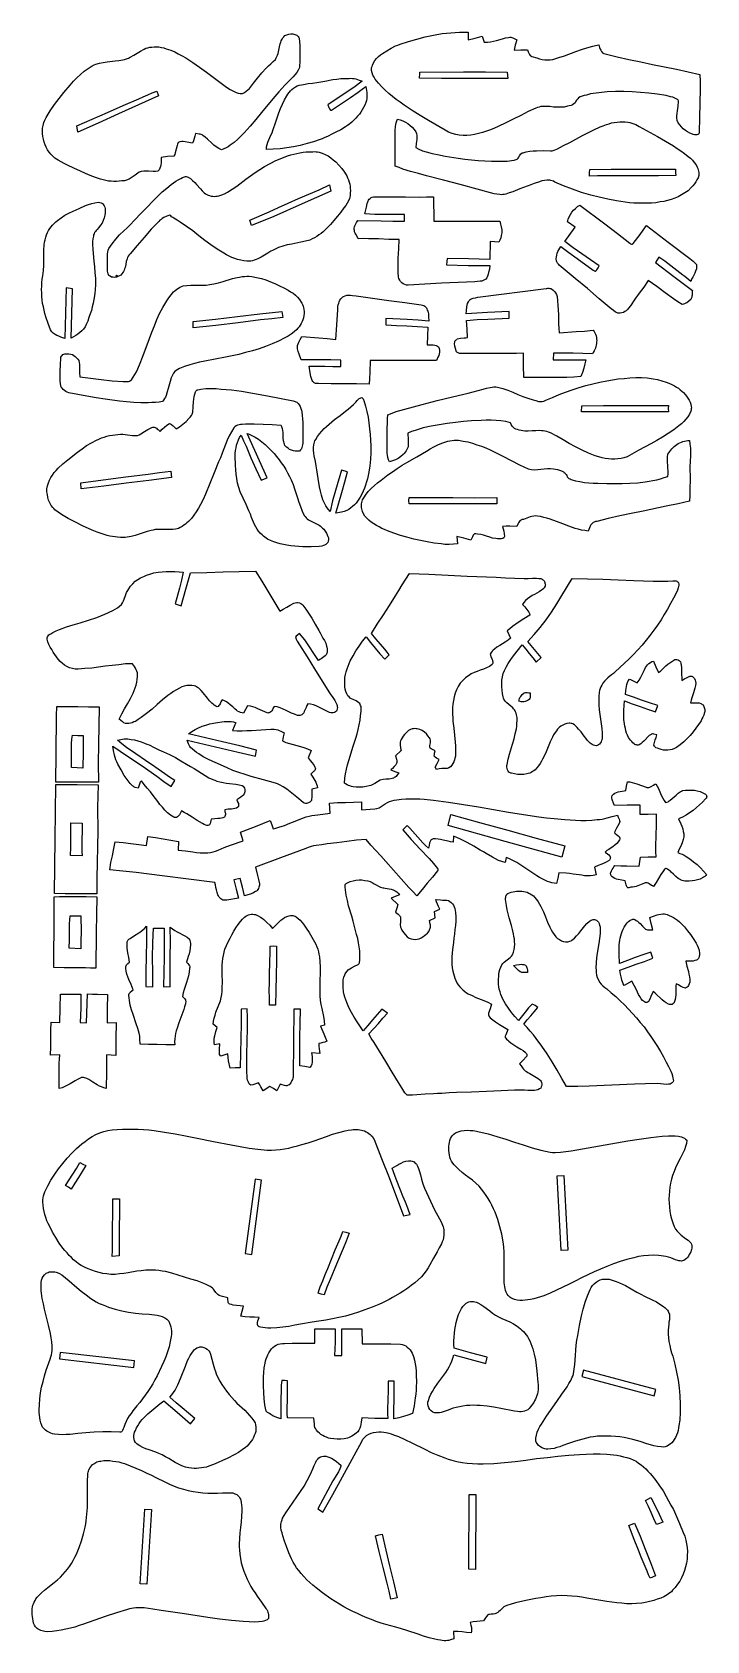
# Model space of a CAD drawing. Extents: x 0 to 156, y 0 to 371.
import ezdxf

# ---------------------------------------------------------------- set-up
doc = ezdxf.new("R2010")
doc.units = 0
doc.layers.get('0').update_dxf_attribs({"color": 1, "linetype": 'CONTINUOUS'})

msp = doc.modelspace()

# ---------------------------------------------------------------- linework, layer by layer
for points in [[(85.03, 368.49), (86.91, 369.12), (88.84, 369.66), (90.76, 370.16), (92.73, 370.58), (94.69, 370.92), (95.7, 371.04), (96.7, 371.12), (97.71, 371.21), (98.71, 371.25), (99.71, 371.25), (100.72, 371.25), (100.68, 369.45), (102.31, 369.87), (103.98, 370.29), (104.44, 368.91), (105.15, 368.91), (105.86, 368.99), (106.57, 369.16), (107.24, 369.33), (108.62, 369.74), (109.33, 369.91), (110.04, 370.04), (110.3, 370.08), (110.55, 370.08), (110.8, 370), (111.01, 369.95), (111.47, 369.74), (111.93, 369.45), (111.59, 368.28), (111.3, 367.11), (112.89, 367.15), (113.64, 367.15), (114.44, 367.15), (114.6, 366.73), (114.77, 366.27), (114.9, 366.06), (115.02, 365.9), (115.19, 365.77), (115.4, 365.65), (116.57, 365.31), (117.2, 365.1), (117.82, 364.98), (118.41, 364.89), (119.04, 364.85), (119.66, 364.85), (120.29, 364.98), (121.63, 365.39), (122.93, 365.81), (125.56, 366.77), (126.86, 367.23), (128.16, 367.65), (129.49, 368.03), (130.16, 368.2), (130.87, 368.32), (131.08, 367.69), (131.21, 367.36), (131.38, 367.07), (131.54, 366.77), (131.75, 366.52), (132.05, 366.36), (132.38, 366.23), (135.1, 365.56), (137.82, 364.93), (140.58, 364.39), (143.3, 363.8), (148.82, 362.72), (151.54, 362.13), (154.26, 361.5), (154.3, 359.83), (154.3, 358.16), (154.26, 354.85), (154.17, 351.55), (154.09, 348.2), (154.09, 348.08), (154.05, 347.95), (154, 347.83), (153.92, 347.74), (153.75, 347.62), (153.5, 347.58), (153.25, 347.53), (153, 347.58), (152.71, 347.62), (152.5, 347.7), (151.95, 347.95), (151.41, 348.25), (150.91, 348.58), (150.41, 348.96), (149.99, 349.37), (149.57, 349.83), (149.24, 350.34), (148.99, 350.88), (148.94, 351.47), (148.94, 351.97), (148.99, 352.51), (149.07, 353.06), (149.19, 354.14), (149.32, 355.23), (149.32, 355.4), (149.24, 355.52), (149.15, 355.65), (149.03, 355.73), (148.73, 355.9), (148.48, 356.03), (147.98, 356.23), (147.48, 356.36), (146.43, 356.61), (144.34, 356.95), (142.42, 357.2), (140.49, 357.36), (138.57, 357.49), (136.65, 357.53), (134.72, 357.53), (132.8, 357.45), (130.92, 357.24), (128.99, 356.99), (128.03, 356.74), (127.53, 356.65), (127.07, 356.49), (126.61, 356.32), (126.19, 356.07), (126.02, 355.9), (125.86, 355.73), (125.73, 355.57), (125.6, 355.31), (125.52, 355.15), (125.4, 354.98), (125.14, 354.69), (124.81, 354.48), (124.47, 354.31), (124.06, 354.23), (123.68, 354.14), (122.89, 353.98), (122.47, 353.93), (122.09, 353.93), (121.25, 353.93), (120.42, 353.98), (119.58, 354.06), (118.74, 354.1), (117.95, 354.1), (117.53, 354.06), (117.11, 353.98), (116.74, 353.89), (116.32, 353.72), (114.56, 352.93), (112.85, 352.05), (111.13, 351.17), (109.42, 350.3), (107.66, 349.46), (106.78, 349.08), (105.86, 348.71), (104.98, 348.37), (104.06, 348.08), (103.1, 347.83), (102.18, 347.62), (101.3, 347.49), (100.42, 347.41), (99.55, 347.41), (98.67, 347.49), (97.83, 347.62), (97, 347.87), (96.16, 348.2), (95.78, 348.41), (95.41, 348.62), (91.56, 350.88), (89.63, 352.01), (87.75, 353.18), (85.91, 354.44), (84.99, 355.06), (84.11, 355.73), (83.23, 356.4), (82.4, 357.11), (81.56, 357.87), (80.77, 358.62), (79.97, 359.45), (79.64, 359.92), (79.26, 360.38), (78.97, 360.84), (78.72, 361.34), (78.51, 361.88), (78.38, 362.42), (78.38, 362.76), (78.42, 363.05), (78.51, 363.34), (78.59, 363.64), (78.84, 364.18), (79.14, 364.68), (79.55, 365.19), (79.97, 365.6), (80.43, 366.02), (80.93, 366.36), (81.9, 366.98), (82.9, 367.57), (83.95, 368.07), (84.49, 368.28), (85.03, 368.49)], [(58.39, 370.46), (58.81, 370.66), (59.27, 370.79), (59.77, 370.83), (60.23, 370.83), (60.69, 370.71), (60.9, 370.62), (61.11, 370.54), (61.28, 370.41), (61.44, 370.25), (61.57, 370.04), (61.69, 369.83), (61.78, 368.99), (61.82, 368.15), (61.86, 366.48), (61.82, 364.81), (61.74, 363.09), (61.44, 362.51), (61.11, 361.92), (60.69, 361.42), (60.27, 360.92), (59.27, 359.96), (58.81, 359.5), (58.35, 358.99), (56.97, 357.49), (55.63, 355.9), (52.99, 352.72), (51.7, 351.13), (50.36, 349.54), (48.98, 348.04), (47.51, 346.57), (46.64, 345.82), (45.76, 345.15), (45.3, 344.82), (44.8, 344.52), (44.29, 344.31), (43.75, 344.1), (43.12, 344.4), (42.54, 344.77), (41.99, 345.15), (41.49, 345.61), (40.49, 346.53), (39.94, 346.99), (39.44, 347.41), (39.27, 347.53), (39.07, 347.66), (38.81, 347.7), (38.61, 347.74), (37.73, 347.83), (37.6, 347.28), (37.43, 346.74), (37.27, 346.2), (37.02, 345.65), (36.6, 345.69), (36.18, 345.78), (35.34, 345.95), (34.92, 345.99), (34.55, 345.99), (34.13, 345.95), (33.75, 345.82), (33.59, 345.44), (33.46, 345.07), (33.25, 344.23), (33.04, 343.44), (32.92, 343.02), (32.75, 342.64), (31.29, 342.52), (29.82, 342.35), (29.82, 341.51), (29.78, 341.09), (29.74, 340.67), (29.65, 340.26), (29.53, 339.84), (29.32, 339.5), (29.03, 339.17), (28.48, 339.13), (27.94, 339.13), (26.85, 339.21), (26.31, 339.21), (25.76, 339.21), (25.22, 339.09), (24.72, 338.92), (23.8, 338.25), (23.34, 337.91), (22.88, 337.62), (22.38, 337.33), (21.83, 337.12), (21.33, 336.95), (20.75, 336.91), (20.12, 336.83), (19.49, 336.79), (18.86, 336.79), (18.24, 336.83), (17.61, 336.87), (17.02, 336.99), (16.4, 337.16), (15.81, 337.33), (14.6, 337.71), (13.43, 338.17), (12.3, 338.67), (11.17, 339.17), (9.66, 339.88), (8.16, 340.59), (7.4, 340.93), (6.69, 341.3), (5.98, 341.72), (5.27, 342.18), (4.77, 342.6), (4.31, 343.06), (3.93, 343.56), (3.56, 344.1), (3.22, 344.69), (2.97, 345.28), (2.76, 345.9), (2.59, 346.53), (2.47, 347.16), (2.38, 347.83), (2.38, 348.45), (2.43, 349.12), (2.55, 349.75), (2.72, 350.38), (2.93, 350.96), (3.22, 351.55), (4.18, 353.06), (5.19, 354.52), (6.23, 355.94), (7.32, 357.32), (8.78, 359.04), (9.54, 359.92), (10.33, 360.71), (11.17, 361.5), (12, 362.22), (12.92, 362.88), (13.89, 363.47), (14.3, 363.68), (14.72, 363.85), (15.56, 364.1), (16.44, 364.27), (17.36, 364.43), (19.16, 364.6), (20.03, 364.68), (20.91, 364.85), (21.37, 364.93), (21.83, 365.1), (22.25, 365.27), (22.67, 365.48), (23.46, 365.94), (24.26, 366.4), (25.05, 366.9), (25.85, 367.32), (26.27, 367.53), (26.69, 367.65), (27.15, 367.78), (27.61, 367.82), (28.19, 367.9), (28.73, 367.9), (29.28, 367.86), (29.86, 367.74), (30.41, 367.61), (30.95, 367.44), (32.04, 367.07), (32.92, 366.69), (33.75, 366.27), (34.63, 365.81), (35.47, 365.31), (37.1, 364.27), (38.69, 363.18), (40.24, 362.05), (41.78, 360.88), (43.33, 359.71), (44.92, 358.58), (45.76, 358.03), (46.18, 357.78), (46.64, 357.53), (47.1, 357.32), (47.56, 357.2), (48.06, 357.11), (48.56, 357.07), (49.02, 357.32), (49.44, 357.61), (49.82, 357.95), (50.19, 358.28), (51.15, 359.45), (52.07, 360.67), (53.04, 361.84), (54.04, 362.97), (54.58, 363.51), (55.13, 363.97), (55.67, 364.47), (56.21, 364.98), (56.38, 365.31), (56.55, 365.65), (56.67, 365.98), (56.8, 366.36), (56.97, 367.11), (57.13, 367.86), (57.3, 368.57), (57.43, 368.95), (57.55, 369.28), (57.72, 369.62), (57.89, 369.91), (58.14, 370.2), (58.39, 370.46)], [(65.79, 359.62), (67.63, 359.96), (69.47, 360.29), (70.39, 360.42), (71.31, 360.54), (72.23, 360.58), (73.2, 360.58), (73.57, 360.63), (73.99, 360.58), (74.37, 360.54), (74.74, 360.46), (75.5, 360.21), (76.25, 359.92), (74.28, 358.49), (72.28, 357.15), (68.26, 354.48), (68.55, 353.85), (68.72, 353.56), (68.89, 353.26), (69.01, 353.22), (69.18, 353.26), (69.39, 353.39), (69.64, 353.56), (69.85, 353.68), (73.53, 356.15), (75.33, 357.41), (76.21, 358.07), (77.09, 358.74), (77.21, 357.82), (77.29, 357.36), (77.34, 356.9), (77.34, 356.4), (77.29, 355.94), (77.21, 355.48), (77.04, 355.02), (76.83, 354.44), (76.54, 353.89), (76.25, 353.35), (75.91, 352.8), (75.58, 352.3), (75.16, 351.84), (74.74, 351.38), (74.33, 350.92), (73.87, 350.5), (73.36, 350.13), (72.86, 349.75), (72.36, 349.42), (71.27, 348.75), (70.18, 348.16), (69.26, 347.74), (68.39, 347.28), (67.47, 346.87), (67.01, 346.66), (66.5, 346.45), (65, 345.95), (63.49, 345.53), (61.94, 345.11), (60.4, 344.77), (58.85, 344.52), (57.26, 344.31), (55.67, 344.23), (54.12, 344.19), (54.12, 344.82), (54.25, 345.36), (54.42, 345.9), (54.67, 346.41), (55.17, 347.45), (55.42, 347.99), (55.63, 348.54), (56.3, 350.55), (57.01, 352.6), (57.39, 353.64), (57.8, 354.64), (58.26, 355.61), (58.81, 356.57), (59.06, 356.95), (59.35, 357.32), (59.69, 357.7), (60.02, 358.03), (60.4, 358.33), (60.82, 358.62), (61.23, 358.83), (61.69, 358.99), (62.2, 359.12), (62.7, 359.2), (63.74, 359.37), (64.75, 359.45), (65.79, 359.62)], [(89.55, 362.05), (99.63, 362.09), (104.69, 362.09), (109.75, 362.01), (109.84, 360.58), (104.73, 360.58), (99.63, 360.58), (94.57, 360.58), (89.47, 360.63), (89.47, 361), (89.51, 361.34), (89.55, 361.71), (89.55, 362.05)], [(24.64, 355.9), (25.64, 356.36), (26.69, 356.78), (27.73, 357.24), (28.78, 357.61), (29.19, 356.57), (24.55, 354.48), (19.91, 352.39), (15.22, 350.25), (10.58, 348.2), (10.29, 349.63), (17.44, 352.72), (21.04, 354.31), (24.64, 355.9)], [(84.36, 351.17), (85.03, 351.01), (85.62, 350.8), (86.25, 350.5), (86.79, 350.17), (87.33, 349.75), (87.79, 349.29), (88.25, 348.79), (88.63, 348.25), (88.76, 347.83), (88.84, 347.37), (88.84, 346.95), (88.84, 346.49), (88.71, 345.57), (88.59, 344.65), (89.34, 344.23), (90.18, 343.9), (91.01, 343.6), (91.89, 343.39), (92.77, 343.18), (93.65, 343.02), (95.41, 342.64), (98.42, 342.18), (99.96, 341.97), (101.51, 341.8), (103.02, 341.64), (104.57, 341.55), (106.11, 341.47), (107.66, 341.47), (108.66, 341.51), (109.75, 341.51), (110.25, 341.55), (110.76, 341.6), (111.3, 341.68), (111.8, 341.85), (112.05, 341.97), (112.26, 342.18), (112.43, 342.43), (112.55, 342.68), (112.72, 342.93), (112.89, 343.14), (113.1, 343.35), (113.22, 343.39), (113.39, 343.44), (114.14, 343.64), (114.94, 343.77), (115.73, 343.85), (116.53, 343.9), (118.12, 343.94), (119.71, 343.85), (119.92, 343.9), (120.13, 343.9), (120.54, 344.02), (120.96, 344.15), (121.38, 344.36), (122.76, 345.07), (124.18, 345.78), (126.94, 347.33), (128.32, 348.04), (129.75, 348.75), (131.21, 349.37), (131.92, 349.67), (132.67, 349.96), (133.26, 350.13), (133.84, 350.3), (134.47, 350.42), (135.1, 350.5), (135.73, 350.55), (136.31, 350.55), (136.94, 350.55), (137.57, 350.5), (138.03, 350.38), (138.49, 350.25), (139.41, 349.92), (140.24, 349.5), (141.08, 349.04), (142.75, 348.08), (143.59, 347.62), (144.47, 347.2), (146.27, 346.11), (148.11, 345.02), (148.99, 344.44), (149.86, 343.85), (150.7, 343.23), (151.54, 342.56), (152.04, 342.14), (152.5, 341.68), (152.92, 341.18), (153.34, 340.63), (153.63, 340.09), (153.75, 339.8), (153.84, 339.5), (153.92, 339.17), (153.96, 338.83), (153.96, 338.5), (153.96, 338.17), (153.8, 337.66), (153.54, 337.16), (153.29, 336.7), (152.96, 336.24), (152.62, 335.82), (152.25, 335.4), (151.49, 334.65), (150.74, 334.15), (149.99, 333.69), (149.24, 333.27), (148.44, 332.94), (147.6, 332.64), (146.77, 332.39), (145.93, 332.18), (145.05, 332.06), (144.05, 331.89), (143.05, 331.81), (142.04, 331.77), (141, 331.77), (139.99, 331.77), (138.99, 331.81), (137.98, 331.89), (136.98, 332.02), (134.97, 332.31), (132.97, 332.69), (131, 333.15), (129.03, 333.65), (127.99, 333.94), (126.9, 334.28), (124.81, 334.99), (122.76, 335.78), (120.71, 336.66), (120.42, 336.83), (120.13, 336.95), (119.83, 337.04), (119.54, 337.08), (118.95, 337.12), (118.33, 337.04), (117.74, 336.91), (117.16, 336.74), (115.98, 336.33), (115.15, 336.03), (114.31, 335.74), (112.68, 335.07), (111.05, 334.44), (110.21, 334.15), (109.38, 333.9), (109.04, 333.82), (108.71, 333.77), (108.37, 333.73), (108.04, 333.77), (107.37, 333.86), (106.7, 333.98), (102.77, 335.03), (98.88, 336.07), (94.99, 337.08), (91.1, 338.12), (89.26, 338.63), (87.42, 339.13), (85.62, 339.67), (84.74, 340.01), (83.86, 340.34), (83.86, 344.02), (83.86, 347.7), (83.86, 348.58), (83.9, 349.46), (83.99, 349.92), (84.07, 350.34), (84.2, 350.76), (84.36, 351.17)], [(53.7, 340.26), (55, 340.97), (56.3, 341.6), (57.64, 342.18), (59.02, 342.68), (59.73, 342.93), (60.44, 343.1), (61.15, 343.27), (61.86, 343.39), (62.61, 343.52), (63.32, 343.6), (64.08, 343.64), (64.83, 343.64), (65.21, 343.69), (65.58, 343.64), (65.92, 343.6), (66.29, 343.56), (67.01, 343.35), (67.72, 343.02), (68.34, 342.68), (68.97, 342.26), (69.56, 341.8), (70.14, 341.3), (70.85, 340.59), (71.52, 339.8), (72.11, 338.96), (72.4, 338.54), (72.65, 338.08), (72.86, 337.62), (73.07, 337.16), (73.2, 336.66), (73.36, 336.2), (73.45, 335.7), (73.49, 335.2), (73.53, 334.69), (73.49, 334.15), (73.49, 333.82), (73.45, 333.52), (73.41, 333.19), (73.32, 332.9), (73.07, 332.31), (72.78, 331.77), (72.44, 331.22), (72.02, 330.68), (71.27, 329.72), (70.52, 328.75), (69.72, 327.79), (68.93, 326.87), (68.09, 325.99), (67.21, 325.2), (66.75, 324.78), (66.25, 324.45), (65.75, 324.11), (65.25, 323.82), (64.71, 323.53), (64.12, 323.28), (63.12, 322.98), (62.07, 322.77), (59.98, 322.36), (58.93, 322.15), (57.93, 321.85), (56.93, 321.52), (56.42, 321.31), (55.96, 321.1), (55.55, 320.89), (55.17, 320.72), (54.42, 320.26), (52.91, 319.34), (52.12, 318.93), (51.74, 318.76), (51.32, 318.63), (50.9, 318.51), (50.48, 318.42), (50.02, 318.38), (49.61, 318.42), (48.89, 318.51), (48.18, 318.63), (47.47, 318.8), (46.8, 319.01), (46.13, 319.26), (45.51, 319.55), (44.88, 319.89), (44.25, 320.26), (43.5, 320.72), (42.75, 321.18), (41.28, 322.19), (39.86, 323.19), (38.48, 324.28), (37.1, 325.37), (35.68, 326.41), (34.21, 327.37), (33.46, 327.88), (32.71, 328.29), (32.46, 328.46), (32.21, 328.63), (32, 328.84), (31.79, 329.05), (31.08, 328.8), (30.41, 328.46), (30.07, 328.25), (29.78, 328.04), (29.49, 327.83), (29.24, 327.54), (28.36, 326.66), (27.48, 325.78), (25.85, 323.9), (24.22, 322.02), (22.63, 320.1), (22.38, 319.85), (22.21, 319.55), (22.04, 319.26), (21.92, 318.97), (21.75, 318.3), (21.62, 317.63), (21.46, 316.96), (21.37, 316.62), (21.29, 316.33), (21.12, 316), (20.95, 315.75), (20.75, 315.45), (20.49, 315.2), (20.2, 314.99), (19.83, 314.83), (19.45, 314.74), (19.07, 314.66), (18.7, 314.7), (18.32, 314.74), (17.99, 314.91), (17.69, 315.12), (17.57, 315.45), (17.48, 315.79), (17.44, 316.12), (17.44, 316.5), (17.44, 317.21), (17.44, 317.92), (17.44, 318.34), (17.44, 318.76), (17.4, 319.64), (17.44, 320.1), (17.48, 320.51), (17.57, 320.93), (17.73, 321.35), (18.49, 322.44), (19.32, 323.48), (20.2, 324.49), (21.16, 325.37), (21.88, 325.99), (22.5, 326.66), (23.8, 328), (25.01, 329.34), (26.31, 330.64), (28.15, 332.56), (29.11, 333.48), (30.07, 334.4), (31.08, 335.28), (32.08, 336.12), (32.62, 336.49), (33.17, 336.83), (33.75, 337.2), (34.34, 337.5), (34.76, 337.71), (35.18, 337.83), (35.39, 337.91), (35.59, 337.91), (35.8, 337.87), (36.01, 337.79), (36.56, 337.45), (37.06, 337.04), (37.56, 336.58), (37.98, 336.07), (38.86, 335.11), (39.27, 334.61), (39.73, 334.15), (40.03, 333.94), (40.36, 333.77), (40.66, 333.61), (40.99, 333.52), (41.32, 333.44), (41.7, 333.4), (42.04, 333.36), (42.41, 333.4), (42.75, 333.44), (43.12, 333.48), (43.79, 333.69), (44.46, 333.98), (45.09, 334.32), (46.18, 335.03), (47.26, 335.74), (49.36, 337.33), (50.4, 338.08), (51.49, 338.83), (52.58, 339.59), (53.7, 340.26)], [(128.78, 339.55), (133.72, 339.63), (138.7, 339.63), (148.61, 339.63), (148.61, 338.88), (148.65, 338.17), (144.64, 338.08), (140.62, 338.08), (136.6, 338.08), (132.59, 338.12), (131.59, 338.12), (130.62, 338.08), (128.7, 338), (128.74, 338.79), (128.78, 339.55)], [(59.14, 331.77), (61.53, 332.85), (63.91, 333.9), (66.29, 334.9), (68.68, 335.99), (68.85, 335.28), (69.01, 334.53), (65.71, 333.1), (62.4, 331.64), (55.84, 328.71), (50.69, 326.62), (50.28, 327.88), (54.71, 329.8), (56.93, 330.76), (59.14, 331.77)], [(9.45, 329.97), (10.87, 330.59), (12.3, 331.22), (13.01, 331.47), (13.76, 331.72), (14.51, 331.89), (15.31, 331.98), (15.64, 331.93), (15.94, 331.85), (16.23, 331.68), (16.48, 331.43), (16.65, 331.18), (16.81, 330.89), (16.9, 330.55), (16.9, 330.22), (16.9, 329.59), (16.81, 329.01), (16.65, 328.38), (16.4, 327.79), (16.14, 327.21), (15.81, 326.71), (15.43, 326.2), (15.02, 325.7), (14.76, 325.49), (14.6, 325.24), (14.43, 324.99), (14.3, 324.74), (14.18, 324.45), (14.14, 324.15), (14.01, 323.57), (13.97, 322.94), (13.97, 322.31), (14.01, 321.1), (14.26, 318.42), (14.43, 317.08), (14.51, 315.75), (14.6, 314.41), (14.64, 313.07), (14.56, 311.73), (14.51, 311.06), (14.43, 310.39), (14.26, 309.56), (14.1, 308.68), (13.89, 307.84), (13.68, 307), (13.43, 306.21), (13.13, 305.37), (12.84, 304.58), (12.51, 303.78), (12.21, 303.24), (11.88, 302.74), (11.5, 302.32), (11.04, 301.94), (10.58, 301.57), (10.08, 301.23), (9.03, 300.65), (9.08, 303.49), (9.16, 306.34), (9.24, 309.18), (9.29, 312.02), (7.82, 312.23), (7.74, 306.38), (7.65, 303.45), (7.57, 300.52), (6.65, 300.86), (6.19, 301.07), (5.73, 301.27), (5.31, 301.48), (4.89, 301.78), (4.56, 302.11), (4.27, 302.53), (3.68, 303.99), (3.14, 305.54), (2.93, 306.29), (2.76, 307.09), (2.59, 307.88), (2.43, 308.64), (2.34, 309.43), (2.26, 310.23), (2.22, 311.06), (2.17, 311.86), (2.22, 312.65), (2.26, 313.45), (2.34, 314.24), (2.47, 315.04), (2.55, 315.62), (2.64, 316.21), (2.68, 317.42), (2.72, 318.59), (2.72, 319.8), (2.72, 320.97), (2.8, 322.19), (2.89, 322.77), (3.01, 323.36), (3.14, 323.94), (3.35, 324.49), (3.56, 324.99), (3.81, 325.45), (4.06, 325.91), (4.39, 326.33), (4.73, 326.71), (5.06, 327.08), (5.44, 327.46), (5.86, 327.79), (6.69, 328.42), (7.57, 329.01), (8.49, 329.51), (9.45, 329.97)], [(77.71, 332.48), (77.84, 332.73), (78.05, 332.9), (78.3, 333.06), (78.55, 333.15), (78.84, 333.23), (79.14, 333.23), (79.72, 333.23), (81.35, 333.27), (82.98, 333.27), (86.2, 333.23), (89.47, 333.19), (91.1, 333.23), (92.73, 333.27), (92.77, 327.63), (108, 327.63), (108.16, 326.96), (108.33, 326.29), (108.46, 325.62), (108.5, 324.95), (108.37, 324.36), (108.25, 323.82), (108.04, 323.28), (107.83, 322.77), (105.82, 322.94), (105.74, 318.8), (100.8, 318.93), (95.87, 319.01), (95.78, 318.3), (95.74, 317.59), (100.72, 317.42), (103.23, 317.38), (105.74, 317.38), (105.61, 316.58), (105.44, 315.75), (105.36, 315.37), (105.19, 314.95), (105.03, 314.58), (104.77, 314.24), (104.48, 314.07), (104.19, 313.91), (103.85, 313.82), (103.52, 313.78), (102.85, 313.7), (102.22, 313.66), (94.53, 313.32), (90.72, 313.11), (86.87, 312.9), (86.45, 312.9), (86.08, 312.99), (85.7, 313.15), (85.41, 313.4), (85.12, 313.7), (84.91, 314.03), (84.7, 314.37), (84.61, 314.74), (84.53, 315.83), (84.53, 316.92), (84.57, 319.09), (84.7, 321.27), (84.74, 323.4), (82.4, 323.44), (80.01, 323.53), (77.67, 323.57), (76.5, 323.61), (75.29, 323.57), (75.04, 324.11), (74.74, 324.61), (74.62, 324.86), (74.49, 325.16), (74.45, 325.45), (74.41, 325.7), (74.41, 326.04), (74.45, 326.29), (74.53, 326.58), (74.66, 326.83), (74.91, 327.29), (75.25, 327.75), (80.64, 327.71), (83.32, 327.67), (85.99, 327.67), (85.99, 329.21), (81.44, 329.21), (79.14, 329.21), (76.83, 329.3), (77.21, 330.89), (77.42, 331.68), (77.71, 332.48)], [(126.52, 331.31), (132.3, 327), (135.18, 324.78), (138.07, 322.52), (138.24, 322.4), (138.44, 322.31), (138.57, 322.31), (138.65, 322.31), (138.78, 322.4), (138.86, 322.48), (140.41, 324.53), (141.16, 325.58), (141.92, 326.62), (146.89, 322.82), (151.91, 319.01), (152.71, 318.38), (153.08, 318.05), (153.46, 317.67), (153.46, 317.42), (153.46, 317.13), (153.42, 316.62), (153.25, 316.12), (153.04, 315.62), (152.58, 314.7), (152.33, 314.24), (152.12, 313.74), (151.24, 314.49), (150.78, 314.87), (150.28, 315.2), (148.9, 316.25), (147.52, 317.34), (146.14, 318.38), (145.43, 318.88), (144.72, 319.34), (143.97, 318.09), (148.23, 314.83), (152.5, 311.65), (152.46, 311.4), (152.46, 311.1), (152.46, 310.56), (152.41, 310.31), (152.37, 310.06), (152.25, 309.81), (152.12, 309.56), (151.7, 309.18), (151.24, 308.8), (150.99, 308.68), (150.7, 308.55), (150.45, 308.47), (150.16, 308.39), (149.15, 309.01), (148.15, 309.68), (146.22, 311.1), (144.3, 312.53), (143.3, 313.24), (142.29, 313.91), (141.29, 312.44), (140.24, 311.02), (139.2, 309.6), (138.19, 308.13), (137.73, 307.55), (137.48, 307.26), (137.19, 306.96), (136.9, 306.75), (136.56, 306.59), (136.23, 306.46), (135.85, 306.42), (135.52, 306.38), (135.27, 306.42), (134.97, 306.54), (134.72, 306.67), (134.26, 307.05), (133.76, 307.38), (131, 309.72), (128.24, 312.07), (125.44, 314.37), (122.68, 316.71), (122.22, 317.08), (121.76, 317.5), (121.55, 317.71), (121.38, 317.96), (121.21, 318.21), (121.09, 318.51), (121.05, 318.93), (121.09, 319.39), (121.17, 319.8), (121.3, 320.22), (121.46, 320.6), (121.67, 321.02), (122.13, 321.77), (123.97, 320.39), (125.86, 319.01), (129.62, 316.29), (129.75, 316.21), (129.87, 316.16), (130, 316.12), (130.08, 316.12), (130.29, 316.25), (130.46, 316.42), (130.58, 316.62), (130.71, 316.88), (130.96, 317.29), (126.98, 320.1), (124.98, 321.48), (123.05, 322.94), (125.4, 326.24), (123.64, 327.5), (123.81, 328.09), (124.06, 328.67), (124.35, 329.21), (124.68, 329.72), (125.06, 330.18), (125.52, 330.59), (125.98, 331.01), (126.52, 331.31)], [(41.95, 313.15), (43.04, 313.4), (44.13, 313.74), (46.3, 314.37), (47.39, 314.66), (47.93, 314.74), (48.48, 314.83), (49.02, 314.87), (49.61, 314.91), (50.15, 314.91), (50.74, 314.83), (51.82, 314.66), (52.95, 314.41), (54, 314.07), (55.09, 313.66), (56.09, 313.24), (57.13, 312.74), (58.14, 312.23), (59.1, 311.69), (59.69, 311.35), (60.27, 310.98), (60.82, 310.56), (61.32, 310.06), (61.78, 309.56), (62.15, 308.97), (62.32, 308.68), (62.45, 308.39), (62.57, 308.05), (62.66, 307.72), (62.78, 307.26), (62.82, 306.75), (62.82, 306.29), (62.78, 305.83), (62.7, 305.33), (62.53, 304.87), (62.36, 304.45), (62.15, 304.04), (61.9, 303.66), (61.69, 303.28), (61.4, 302.95), (61.15, 302.65), (60.52, 302.07), (59.85, 301.57), (59.14, 301.11), (58.39, 300.69), (56.88, 299.94), (55.42, 299.31), (53.91, 298.72), (52.41, 298.18), (50.86, 297.72), (49.31, 297.3), (47.77, 296.88), (46.18, 296.55), (44.63, 296.26), (42.24, 295.8), (39.9, 295.34), (38.69, 295.08), (37.52, 294.79), (36.39, 294.5), (35.22, 294.12), (34.42, 293.79), (34.05, 293.62), (33.67, 293.41), (33.29, 293.16), (32.96, 292.91), (32.67, 292.57), (32.46, 292.24), (32.12, 291.45), (31.87, 290.65), (31.45, 289.02), (31.2, 288.22), (30.95, 287.43), (30.78, 287.05), (30.58, 286.72), (30.37, 286.34), (30.11, 286.01), (29.32, 285.88), (28.48, 285.8), (27.65, 285.76), (26.81, 285.72), (25.14, 285.72), (23.51, 285.8), (21.83, 285.92), (20.16, 286.13), (16.9, 286.55), (14.76, 286.84), (12.67, 287.22), (10.58, 287.6), (8.49, 288.02), (8.11, 288.14), (7.78, 288.31), (7.49, 288.52), (7.19, 288.77), (6.94, 289.06), (6.73, 289.35), (6.61, 289.73), (6.52, 290.07), (6.48, 290.82), (6.44, 291.57), (6.44, 293.03), (6.52, 294.5), (6.61, 296), (6.65, 296.26), (6.78, 296.46), (6.94, 296.67), (7.11, 296.84), (7.32, 296.97), (7.57, 297.05), (7.82, 297.05), (8.11, 297.01), (8.49, 297.05), (8.91, 296.97), (9.29, 296.84), (9.62, 296.63), (9.95, 296.38), (10.25, 296.13), (10.54, 295.8), (10.79, 295.5), (10.87, 295.04), (10.92, 294.54), (10.96, 293.62), (10.96, 292.66), (11, 291.7), (15.98, 291.11), (18.49, 290.82), (21, 290.65), (21.46, 290.61), (22, 290.61), (22.25, 290.65), (22.5, 290.73), (22.71, 290.86), (22.92, 291.03), (23.34, 291.61), (23.72, 292.24), (24.09, 292.87), (24.38, 293.54), (24.93, 294.88), (25.47, 296.21), (26.56, 299.1), (27.65, 302.03), (28.23, 303.49), (28.82, 304.91), (29.45, 306.34), (30.16, 307.72), (31.08, 309.22), (31.58, 309.97), (32.08, 310.64), (32.67, 311.31), (33, 311.61), (33.34, 311.86), (33.67, 312.11), (34.05, 312.36), (34.46, 312.57), (34.88, 312.74), (35.76, 312.82), (36.64, 312.9), (37.52, 312.9), (38.4, 312.86), (39.32, 312.86), (40.2, 312.9), (41.07, 312.99), (41.95, 313.15)], [(19.49, 315.2), (19.62, 315.12), (19.66, 315.04), (19.62, 314.95), (19.49, 314.87), (19.37, 314.95), (19.32, 315.04), (19.37, 315.12), (19.49, 315.2)], [(118.7, 312.07), (118.91, 312.11), (119.12, 312.15), (119.37, 312.15), (119.58, 312.11), (119.79, 312.07), (119.96, 311.98), (120.33, 311.73), (120.67, 311.44), (120.92, 311.06), (121.13, 310.69), (121.25, 310.27), (121.38, 309.22), (121.46, 308.18), (121.55, 306.08), (121.59, 303.95), (121.63, 302.91), (121.71, 301.86), (125.65, 302.15), (127.61, 302.28), (129.58, 302.49), (129.79, 302.19), (130, 301.86), (130.12, 301.53), (130.25, 301.19), (130.33, 300.81), (130.37, 300.48), (130.41, 300.1), (130.37, 299.77), (130.37, 299.39), (130.29, 299.02), (130.21, 298.68), (130.12, 298.35), (129.95, 298.01), (129.79, 297.68), (129.62, 297.34), (129.41, 297.05), (127.19, 297.13), (124.94, 297.18), (120.46, 297.18), (120.33, 295.67), (127.9, 295.67), (127.65, 294.67), (127.4, 293.7), (127.11, 292.7), (126.73, 291.78), (125.1, 291.65), (123.47, 291.57), (121.8, 291.57), (120.17, 291.53), (116.86, 291.57), (115.23, 291.57), (113.56, 291.53), (113.52, 294.37), (113.52, 297.18), (111.84, 297.13), (110.21, 297.09), (106.95, 297.09), (103.65, 297.09), (100.38, 297.09), (100.05, 297.13), (99.71, 297.13), (99.04, 297.09), (98.71, 297.13), (98.38, 297.22), (98.25, 297.3), (98.12, 297.38), (98.04, 297.51), (97.96, 297.68), (97.75, 298.22), (97.62, 298.81), (97.58, 299.39), (97.62, 299.69), (97.66, 299.94), (97.79, 300.1), (97.92, 300.27), (98.08, 300.35), (98.21, 300.44), (98.58, 300.56), (98.96, 300.65), (99.8, 300.69), (100.17, 300.73), (100.55, 300.77), (100.47, 302.74), (100.38, 303.74), (100.3, 304.7), (102.77, 304.91), (105.23, 305.04), (110.17, 305.21), (110.17, 306.8), (105.19, 306.54), (100.22, 306.25), (100.3, 307.05), (100.38, 307.84), (100.47, 308.26), (100.59, 308.64), (100.76, 309.01), (100.97, 309.35), (101.18, 309.56), (101.39, 309.68), (101.64, 309.81), (101.89, 309.89), (102.43, 309.97), (102.98, 310.06), (118.7, 312.07)], [(71.56, 309.97), (71.73, 310.14), (71.9, 310.27), (72.28, 310.43), (72.69, 310.52), (73.11, 310.52), (73.57, 310.52), (73.99, 310.48), (74.87, 310.39), (78.59, 309.85), (82.36, 309.35), (86.12, 308.85), (89.88, 308.34), (90.18, 308.26), (90.47, 308.18), (90.68, 308.01), (90.89, 307.84), (91.06, 307.63), (91.18, 307.38), (91.26, 307.13), (91.39, 306.84), (91.52, 306.25), (91.56, 305.62), (91.6, 304.54), (89.13, 304.75), (86.66, 304.91), (81.73, 305.16), (81.73, 304.41), (81.73, 303.7), (84.15, 303.58), (86.58, 303.45), (89.01, 303.32), (91.43, 303.16), (91.35, 301.15), (91.26, 299.1), (91.6, 299.06), (91.93, 299.06), (92.65, 299.06), (92.98, 299.02), (93.31, 298.93), (93.61, 298.81), (93.86, 298.6), (94.03, 298.22), (94.11, 297.84), (94.07, 297.43), (94.03, 297.01), (93.9, 296.63), (93.73, 296.26), (93.4, 295.5), (85.74, 295.5), (78.05, 295.5), (78.01, 292.74), (77.92, 291.36), (77.84, 289.98), (74.91, 290.07), (71.98, 290.07), (69.06, 290.11), (66.17, 290.15), (65.88, 290.15), (65.63, 290.15), (65.42, 290.19), (65.17, 290.32), (65, 290.48), (64.83, 290.65), (64.71, 290.86), (64.58, 291.07), (64.37, 291.82), (64.2, 292.62), (63.95, 294.16), (67.63, 294.16), (69.43, 294.12), (71.27, 294.08), (71.31, 295.59), (69.01, 295.67), (66.71, 295.67), (62.11, 295.67), (61.65, 296.92), (61.48, 297.55), (61.32, 298.18), (61.28, 298.56), (61.32, 298.93), (61.44, 299.31), (61.57, 299.69), (61.94, 300.35), (62.32, 301.02), (66.21, 300.69), (68.18, 300.52), (70.14, 300.35), (70.35, 303.74), (70.6, 307.17), (70.64, 307.93), (70.69, 308.3), (70.81, 308.68), (70.94, 309.05), (71.06, 309.39), (71.27, 309.72), (71.56, 309.97)], [(37.23, 304.45), (42.33, 305.04), (47.43, 305.62), (52.58, 306.25), (57.68, 306.8), (57.93, 305.37), (55.34, 305.12), (52.74, 304.83), (47.56, 304.2), (42.41, 303.58), (37.23, 302.99), (37.18, 303.74), (37.23, 304.45)], [(132.71, 290.82), (134.05, 291.03), (135.39, 291.24), (136.73, 291.36), (138.07, 291.49), (139.41, 291.53), (140.75, 291.53), (142.08, 291.45), (143.42, 291.28), (144.47, 291.07), (145.47, 290.82), (146.48, 290.48), (147.44, 290.11), (148.4, 289.61), (148.82, 289.35), (149.28, 289.06), (149.7, 288.73), (150.07, 288.39), (150.45, 288.06), (150.83, 287.64), (151.16, 287.22), (151.45, 286.8), (151.75, 286.34), (152, 285.84), (152.16, 285.38), (152.25, 284.84), (152.29, 284.59), (152.25, 284.34), (152.21, 284.04), (152.16, 283.79), (151.83, 283.12), (151.45, 282.49), (150.99, 281.91), (150.49, 281.37), (149.95, 280.86), (149.4, 280.4), (148.23, 279.48), (146.94, 278.65), (145.6, 277.81), (144.26, 277.02), (142.88, 276.22), (140.16, 274.76), (137.4, 273.25), (136.69, 273.04), (136.02, 272.83), (135.27, 272.75), (134.56, 272.71), (133.84, 272.71), (133.09, 272.75), (132.38, 272.83), (131.67, 273), (130.87, 273.21), (130.08, 273.5), (129.29, 273.79), (128.53, 274.09), (127.03, 274.8), (125.52, 275.55), (124.06, 276.35), (122.63, 277.18), (121.17, 277.98), (119.71, 278.77), (119.29, 278.94), (118.87, 279.11), (118.45, 279.19), (118.03, 279.23), (117.62, 279.27), (117.2, 279.32), (116.32, 279.27), (115.48, 279.23), (114.6, 279.19), (113.77, 279.19), (113.35, 279.23), (112.93, 279.32), (112.51, 279.4), (112.14, 279.52), (111.76, 279.65), (111.38, 279.82), (111.09, 280.07), (110.84, 280.36), (110.63, 280.7), (110.51, 281.07), (109.96, 281.24), (109.42, 281.37), (108.29, 281.53), (107.16, 281.66), (106.03, 281.7), (104.9, 281.7), (103.73, 281.66), (101.47, 281.53), (99.63, 281.37), (97.75, 281.16), (95.87, 280.95), (93.98, 280.65), (92.14, 280.32), (90.3, 279.9), (89.42, 279.65), (88.5, 279.36), (87.63, 279.06), (86.75, 278.73), (86.83, 277.18), (86.87, 276.39), (86.83, 275.59), (86.71, 275.26), (86.54, 274.97), (86.37, 274.63), (86.16, 274.34), (85.95, 274.05), (85.7, 273.79), (85.16, 273.29), (84.53, 272.87), (83.9, 272.54), (83.23, 272.29), (82.52, 272.12), (82.31, 272.58), (82.15, 273.08), (82.06, 273.63), (82.02, 274.13), (82.02, 275.22), (82.02, 276.26), (82.02, 279.61), (82.06, 281.28), (82.1, 282.12), (82.19, 282.95), (83.15, 283.33), (84.11, 283.67), (86.08, 284.25), (90.05, 285.3), (93.57, 286.22), (97.12, 287.1), (100.68, 287.97), (104.19, 288.89), (104.98, 289.1), (105.82, 289.27), (106.24, 289.35), (106.66, 289.4), (107.08, 289.4), (107.49, 289.31), (108.71, 288.98), (109.88, 288.6), (111.05, 288.14), (112.18, 287.64), (113.35, 287.18), (114.52, 286.76), (115.73, 286.38), (116.32, 286.22), (116.95, 286.05), (117.36, 286.05), (117.82, 286.05), (118.2, 286.13), (118.62, 286.3), (119.41, 286.64), (120.21, 286.97), (121.71, 287.6), (123.22, 288.18), (124.77, 288.73), (126.36, 289.23), (127.9, 289.69), (129.49, 290.11), (131.13, 290.48), (132.71, 290.82)], [(38.98, 288.85), (40.15, 288.98), (41.32, 289.02), (42.5, 288.98), (43.67, 288.89), (44.84, 288.81), (46.01, 288.68), (48.35, 288.39), (51.36, 287.89), (54.33, 287.35), (60.31, 286.18), (60.56, 286.13), (60.73, 286.05), (60.94, 285.97), (61.11, 285.84), (61.44, 285.55), (61.69, 285.21), (61.9, 284.84), (62.07, 284.42), (62.2, 284), (62.28, 283.62), (62.4, 282.79), (62.45, 281.99), (62.49, 281.16), (62.49, 280.36), (62.49, 278.73), (62.49, 277.1), (62.49, 276.43), (62.45, 276.05), (62.4, 275.72), (62.32, 275.38), (62.2, 275.09), (61.99, 274.84), (61.74, 274.59), (61.28, 274.55), (60.77, 274.55), (60.36, 274.63), (59.9, 274.76), (59.48, 274.97), (59.1, 275.22), (58.72, 275.51), (58.39, 275.84), (58.26, 276.14), (58.18, 276.39), (58.1, 276.68), (58.05, 276.97), (58.01, 277.6), (58.01, 278.19), (57.97, 278.81), (57.93, 279.4), (57.85, 279.69), (57.76, 279.94), (57.64, 280.19), (57.51, 280.45), (55.46, 280.65), (53.37, 280.74), (51.32, 280.78), (49.27, 280.78), (48.52, 280.74), (48.14, 280.74), (47.81, 280.65), (47.43, 280.57), (47.1, 280.4), (46.85, 280.19), (46.59, 279.9), (46.01, 279.02), (45.51, 278.06), (45.05, 277.1), (44.63, 276.1), (43.88, 274.09), (43.5, 273.04), (43.08, 272.08), (42.08, 269.57), (41.07, 267.06), (40.03, 264.63), (39.48, 263.42), (38.9, 262.21), (38.4, 261.37), (37.89, 260.58), (37.35, 259.78), (36.77, 259.03), (36.14, 258.36), (35.76, 258.03), (35.43, 257.73), (35.05, 257.44), (34.63, 257.19), (34.21, 256.94), (33.8, 256.73), (33.46, 256.65), (33.13, 256.56), (32.46, 256.44), (31.79, 256.44), (31.12, 256.44), (29.78, 256.48), (29.11, 256.48), (28.44, 256.44), (27.94, 256.35), (27.48, 256.27), (26.56, 256.02), (25.64, 255.73), (24.72, 255.39), (23.8, 255.1), (22.88, 254.85), (22.42, 254.76), (21.96, 254.68), (21.46, 254.64), (21, 254.64), (20.37, 254.64), (19.74, 254.68), (19.16, 254.76), (18.53, 254.85), (17.94, 254.97), (17.36, 255.1), (16.19, 255.47), (15.02, 255.89), (13.89, 256.35), (11.63, 257.36), (10, 258.19), (8.32, 259.03), (7.53, 259.49), (6.78, 259.95), (6.02, 260.49), (5.27, 261.04), (5.02, 261.29), (4.81, 261.54), (4.39, 262.04), (4.06, 262.63), (3.81, 263.25), (3.64, 263.88), (3.51, 264.55), (3.43, 265.18), (3.43, 265.85), (3.56, 266.56), (3.76, 267.23), (4.02, 267.86), (4.31, 268.44), (4.68, 269.03), (5.1, 269.61), (5.56, 270.11), (6.02, 270.62), (7.11, 271.62), (8.24, 272.54), (10.5, 274.34), (11.54, 275.13), (12.59, 275.84), (13.72, 276.51), (14.85, 277.1), (15.43, 277.35), (16.02, 277.6), (16.65, 277.81), (17.27, 277.98), (17.9, 278.14), (18.53, 278.27), (19.16, 278.35), (19.83, 278.4), (20.37, 278.44), (20.91, 278.44), (22.04, 278.31), (23.17, 278.19), (23.72, 278.14), (24.3, 278.14), (24.72, 278.31), (25.14, 278.52), (25.93, 279.06), (26.73, 279.57), (27.15, 279.82), (27.61, 279.99), (27.9, 280.11), (28.19, 280.07), (28.44, 279.99), (28.69, 279.86), (28.9, 279.65), (29.15, 279.44), (29.57, 279.06), (30.03, 279.61), (30.58, 280.11), (31.12, 280.57), (31.7, 280.95), (31.96, 280.86), (32.16, 280.74), (32.37, 280.57), (32.54, 280.4), (32.92, 280.03), (33.25, 279.69), (33.67, 279.94), (34.05, 280.19), (34.8, 280.78), (35.55, 281.41), (36.22, 282.08), (36.51, 282.41), (36.77, 282.75), (36.97, 283.12), (37.06, 283.33), (37.1, 283.54), (37.18, 284.75), (37.27, 285.92), (37.35, 286.55), (37.43, 287.14), (37.56, 287.72), (37.73, 288.27), (37.81, 288.43), (37.94, 288.56), (38.06, 288.68), (38.27, 288.73), (38.65, 288.81), (38.98, 288.85)], [(74.74, 285.88), (75.04, 286.22), (75.37, 286.55), (75.54, 286.68), (75.75, 286.8), (75.91, 286.89), (76.17, 286.97), (76.33, 286.8), (76.46, 286.64), (76.54, 286.43), (76.63, 286.22), (77, 284.96), (77.34, 283.67), (77.59, 282.37), (77.8, 281.07), (77.96, 279.73), (78.09, 278.4), (78.17, 277.1), (78.22, 275.76), (78.22, 274.21), (78.13, 272.71), (78.01, 271.2), (77.76, 269.7), (77.63, 268.94), (77.46, 268.19), (77.25, 267.48), (77, 266.73), (76.75, 266.02), (76.46, 265.35), (76.12, 264.63), (75.79, 263.97), (75.45, 263.51), (75.16, 263.05), (74.83, 262.59), (74.45, 262.17), (74.03, 261.79), (73.61, 261.46), (73.15, 261.12), (72.69, 260.83), (72.07, 260.66), (71.44, 260.49), (70.18, 260.28), (71.56, 265.05), (72.23, 267.44), (72.86, 269.82), (71.48, 270.2), (70.06, 265.47), (69.39, 263.09), (68.8, 260.66), (68.13, 261.5), (67.84, 261.96), (67.59, 262.42), (67.34, 262.88), (67.13, 263.34), (66.96, 263.84), (66.84, 264.38), (66.59, 265.35), (66.38, 266.31), (66.04, 268.27), (65.75, 270.24), (65.58, 271.2), (65.42, 272.16), (65.12, 273.46), (65.04, 274.09), (65, 274.76), (65, 275.38), (65.04, 276.05), (65.12, 276.35), (65.21, 276.64), (65.33, 276.97), (65.5, 277.27), (65.92, 277.94), (66.38, 278.56), (66.88, 279.19), (67.42, 279.78), (68.01, 280.28), (68.6, 280.82), (69.85, 281.83), (71.15, 282.79), (72.4, 283.75), (73.03, 284.25), (73.61, 284.8), (74.2, 285.34), (74.74, 285.88)], [(126.94, 285.05), (131.96, 285.13), (136.94, 285.13), (141.96, 285.13), (146.98, 285.13), (146.94, 284.38), (146.98, 283.62), (136.94, 283.62), (126.9, 283.62), (126.94, 285.05)], [(49.69, 278.6), (50.15, 278.44), (50.61, 278.23), (51.49, 277.81), (52.28, 277.31), (53.08, 276.72), (53.83, 276.1), (54.54, 275.43), (55.21, 274.71), (55.88, 274), (56.47, 273.33), (57.05, 272.58), (57.55, 271.87), (58.1, 271.12), (58.56, 270.32), (59.02, 269.57), (59.44, 268.73), (59.81, 267.9), (60.27, 266.89), (60.61, 265.89), (61.28, 263.8), (61.61, 262.75), (61.99, 261.75), (62.4, 260.74), (62.86, 259.74), (63.07, 259.45), (63.28, 259.2), (63.53, 258.95), (63.83, 258.74), (64.41, 258.4), (65.04, 258.07), (65.71, 257.78), (66.29, 257.44), (66.59, 257.23), (66.84, 257.02), (67.09, 256.77), (67.34, 256.52), (67.8, 255.89), (68.01, 255.6), (68.18, 255.27), (68.3, 254.89), (68.43, 254.55), (68.43, 254.18), (68.39, 253.76), (68.26, 253.47), (68.05, 253.22), (67.84, 253.05), (67.55, 252.88), (67.26, 252.76), (66.92, 252.63), (66.29, 252.55), (64.41, 252.51), (62.53, 252.51), (61.61, 252.55), (60.65, 252.63), (59.73, 252.71), (58.81, 252.84), (57.26, 253.17), (56.51, 253.38), (55.8, 253.63), (55.04, 253.93), (54.37, 254.26), (53.75, 254.72), (53.41, 254.97), (53.12, 255.22), (52.7, 255.64), (52.28, 256.1), (51.95, 256.56), (51.66, 257.06), (51.36, 257.61), (51.11, 258.15), (50.69, 259.28), (50.4, 260.03), (50.07, 260.79), (49.4, 262.25), (48.73, 263.71), (48.06, 265.18), (47.72, 266.18), (47.47, 267.19), (47.26, 268.23), (47.14, 269.24), (47.05, 270.28), (46.97, 271.33), (46.93, 273.42), (46.93, 274.05), (46.97, 274.71), (47.1, 275.34), (47.22, 275.97), (47.43, 276.56), (47.64, 277.18), (47.93, 277.73), (48.31, 278.27), (48.81, 276.97), (49.4, 275.68), (50.53, 273.04), (51.7, 270.45), (52.87, 267.86), (54.29, 268.4), (49.69, 278.6)], [(91.1, 274.55), (91.93, 275.09), (92.81, 275.55), (93.69, 276.01), (94.61, 276.39), (95.53, 276.72), (95.99, 276.85), (96.49, 276.93), (97, 277.02), (97.46, 277.06), (97.96, 277.06), (98.46, 277.06), (99.59, 276.89), (100.63, 276.68), (101.72, 276.39), (102.73, 276.05), (103.77, 275.68), (104.77, 275.3), (105.78, 274.84), (106.74, 274.38), (108.71, 273.38), (110.67, 272.37), (112.6, 271.37), (113.6, 270.91), (114.6, 270.49), (114.94, 270.41), (115.32, 270.32), (116.03, 270.28), (116.78, 270.32), (117.49, 270.41), (118.24, 270.49), (119, 270.53), (119.71, 270.57), (120.46, 270.49), (121.38, 270.32), (121.84, 270.2), (122.3, 270.03), (122.72, 269.78), (122.89, 269.65), (123.09, 269.49), (123.22, 269.32), (123.35, 269.15), (123.47, 268.9), (123.55, 268.65), (123.64, 268.52), (123.72, 268.44), (123.97, 268.27), (124.27, 268.15), (124.52, 268.02), (125.52, 267.73), (126.52, 267.52), (127.57, 267.35), (128.57, 267.27), (129.62, 267.19), (130.67, 267.14), (132.76, 267.06), (134.51, 267.06), (136.31, 267.06), (138.07, 267.14), (139.87, 267.27), (141.62, 267.44), (142.54, 267.6), (143.38, 267.77), (144.26, 267.94), (145.14, 268.19), (145.97, 268.44), (146.85, 268.73), (146.89, 269.36), (146.89, 269.99), (146.85, 270.66), (146.81, 271.29), (146.73, 271.91), (146.73, 272.58), (146.77, 273.21), (146.85, 273.84), (147.27, 274.51), (147.73, 275.09), (148.32, 275.64), (148.9, 276.1), (149.24, 276.3), (149.57, 276.51), (149.95, 276.64), (150.28, 276.76), (150.66, 276.89), (151.03, 276.97), (151.45, 277.02), (151.83, 277.02), (151.95, 276.14), (152.04, 275.26), (152.08, 274.38), (152.04, 273.5), (152, 272.21), (151.95, 270.87), (152, 268.27), (151.95, 265.64), (151.95, 264.34), (151.87, 263.05), (149.19, 262.42), (146.48, 261.83), (141.12, 260.74), (138.4, 260.2), (135.73, 259.62), (133.05, 258.99), (130.41, 258.32), (130.16, 258.32), (130, 258.28), (129.79, 258.19), (129.62, 258.11), (129.33, 257.86), (129.08, 257.57), (128.87, 257.23), (128.7, 256.86), (128.41, 256.1), (127.65, 256.23), (126.9, 256.35), (126.15, 256.52), (125.44, 256.73), (123.97, 257.23), (122.55, 257.78), (121.09, 258.32), (119.66, 258.86), (118.91, 259.07), (118.2, 259.28), (117.45, 259.45), (116.7, 259.57), (116.28, 259.62), (115.86, 259.57), (115.44, 259.49), (115.06, 259.41), (114.27, 259.11), (113.52, 258.82), (113.18, 258.78), (112.93, 258.65), (112.68, 258.44), (112.51, 258.24), (112.35, 257.98), (112.22, 257.73), (111.97, 257.19), (110.3, 257.23), (109.46, 257.23), (108.62, 257.19), (108.96, 256.06), (109.04, 255.47), (109.08, 254.89), (109.04, 254.68), (108.92, 254.55), (108.75, 254.43), (108.58, 254.39), (108.37, 254.35), (108.16, 254.35), (107.83, 254.35), (107.45, 254.35), (107.08, 254.39), (106.36, 254.51), (105.69, 254.72), (104.98, 254.93), (104.27, 255.14), (103.6, 255.31), (102.89, 255.43), (102.52, 255.47), (102.18, 255.47), (102.01, 255.31), (101.89, 255.14), (101.68, 254.81), (101.3, 254.01), (99.71, 254.47), (98.12, 254.89), (98.25, 253.17), (97.29, 253.09), (96.33, 253.01), (95.36, 253.05), (94.9, 253.09), (94.44, 253.13), (92.85, 253.34), (91.26, 253.63), (89.68, 253.93), (88.13, 254.26), (86.58, 254.68), (85.07, 255.1), (83.53, 255.6), (82.06, 256.19), (81.39, 256.44), (80.77, 256.73), (80.14, 257.06), (79.51, 257.4), (78.93, 257.78), (78.34, 258.19), (77.8, 258.65), (77.29, 259.11), (76.88, 259.57), (76.54, 260.08), (76.29, 260.62), (76.12, 261.21), (76.08, 261.54), (76.04, 261.83), (76.04, 262.13), (76.08, 262.42), (76.12, 262.71), (76.21, 263), (76.33, 263.3), (76.46, 263.59), (76.75, 264.01), (77, 264.43), (77.63, 265.22), (78.34, 265.93), (79.05, 266.6), (79.8, 267.27), (80.6, 267.86), (82.19, 269.07), (83.23, 269.82), (84.32, 270.57), (85.45, 271.29), (86.58, 271.95), (88.84, 273.25), (91.1, 274.55)], [(11.21, 267.27), (16.4, 267.9), (21.62, 268.61), (26.81, 269.28), (29.4, 269.61), (32.04, 269.9), (32.16, 268.48), (26.94, 267.81), (21.71, 267.14), (16.52, 266.48), (11.29, 265.85), (11.21, 267.27)], [(87.08, 263.88), (92.1, 263.88), (97.16, 263.84), (102.22, 263.8), (107.33, 263.84), (107.33, 262.38), (87.08, 262.38), (87.04, 263.13), (87.08, 263.88)], [(36.6, 246.48), (40.36, 246.57), (44.13, 246.69), (47.85, 246.82), (51.61, 246.86), (53.04, 244.56), (54.46, 242.26), (57.22, 237.62), (58.01, 238.08), (58.81, 238.58), (59.6, 239.04), (60.44, 239.46), (60.77, 239.58), (61.11, 239.62), (61.4, 239.62), (61.74, 239.54), (62.03, 239.41), (62.28, 239.25), (62.53, 239), (62.74, 238.74), (63.24, 238.12), (63.7, 237.41), (64.16, 236.74), (64.58, 236.03), (65.37, 234.6), (66.21, 233.18), (66.5, 232.6), (66.84, 232.01), (67.17, 231.42), (67.51, 230.84), (67.8, 230.21), (68.01, 229.58), (68.09, 229.29), (68.13, 228.96), (68.18, 228.62), (68.18, 228.25), (68.13, 228.08), (68.09, 227.91), (67.93, 227.58), (67.67, 227.33), (67.38, 227.07), (66.75, 226.66), (66.42, 226.45), (66.13, 226.24), (65.08, 227.83), (64.04, 229.42), (62.95, 231.01), (61.78, 232.51), (61.28, 232.09), (61.02, 231.84), (60.82, 231.59), (60.98, 231.13), (61.19, 230.67), (61.74, 229.84), (63.49, 227.07), (65.21, 224.31), (66.96, 221.51), (68.72, 218.75), (68.97, 218.33), (69.31, 217.91), (69.64, 217.45), (69.93, 217.04), (70.18, 216.58), (70.39, 216.12), (70.48, 215.87), (70.48, 215.61), (70.52, 215.36), (70.48, 215.07), (70.39, 214.78), (70.27, 214.57), (70.06, 214.4), (69.81, 214.28), (69.52, 214.19), (69.26, 214.19), (68.97, 214.19), (68.68, 214.28), (68.05, 214.53), (67.47, 214.86), (66.25, 215.49), (65.63, 215.78), (65, 215.99), (64.33, 216.2), (63.66, 216.28), (63.45, 215.87), (63.28, 215.41), (63.07, 214.9), (62.86, 214.44), (62.74, 214.19), (62.61, 214.03), (62.45, 213.86), (62.28, 213.69), (62.07, 213.61), (61.86, 213.56), (61.61, 213.52), (61.32, 213.56), (60.61, 213.82), (59.94, 214.11), (58.64, 214.74), (57.97, 215.03), (57.3, 215.32), (56.63, 215.53), (55.88, 215.66), (55.63, 215.15), (55.5, 214.86), (55.34, 214.61), (55.13, 214.36), (54.92, 214.23), (54.75, 214.15), (54.63, 214.15), (54.46, 214.11), (54.29, 214.15), (53.75, 214.36), (53.2, 214.61), (52.12, 215.11), (51.53, 215.36), (50.99, 215.53), (50.4, 215.7), (49.77, 215.78), (48.85, 214.07), (48.48, 214.15), (48.14, 214.28), (47.81, 214.4), (47.47, 214.57), (47.18, 214.78), (46.89, 215.03), (46.34, 215.53), (45.76, 216.03), (45.21, 216.49), (44.92, 216.7), (44.59, 216.87), (44.25, 217.04), (43.92, 217.16), (43.62, 216.7), (43.42, 216.24), (43.29, 216.03), (43.12, 215.82), (42.96, 215.66), (42.75, 215.53), (42.41, 215.74), (42.08, 215.91), (41.78, 216.16), (41.49, 216.41), (40.95, 216.95), (40.49, 217.54), (39.53, 218.75), (39.02, 219.34), (38.77, 219.59), (38.48, 219.84), (38.23, 220.01), (37.98, 220.17), (37.73, 220.3), (37.43, 220.38), (36.89, 220.51), (36.31, 220.51), (35.72, 220.47), (35.13, 220.34), (34.59, 220.13), (34.05, 219.88), (33.34, 219.5), (32.67, 219.09), (32, 218.63), (31.37, 218.17), (30.11, 217.16), (28.9, 216.12), (27.69, 215.03), (26.43, 214.03), (25.81, 213.52), (25.18, 213.06), (24.51, 212.6), (23.84, 212.18), (23.46, 212.06), (23.09, 211.89), (22.71, 211.77), (22.34, 211.72), (21.92, 211.68), (21.54, 211.72), (21.21, 211.85), (21.04, 211.98), (20.87, 212.1), (20.45, 212.39), (20.08, 212.69), (20.37, 213.31), (20.7, 213.9), (21.33, 215.11), (22.04, 216.28), (22.71, 217.45), (23.3, 218.67), (23.59, 219.3), (23.8, 219.92), (24.01, 220.55), (24.18, 221.22), (24.26, 221.89), (24.34, 222.56), (24.34, 222.98), (24.3, 223.39), (24.18, 223.77), (24.01, 224.11), (23.84, 224.48), (23.63, 224.82), (23.17, 225.49), (21.58, 225.44), (19.99, 225.28), (18.45, 225.11), (16.9, 224.9), (15.31, 224.69), (13.76, 224.48), (12.17, 224.36), (10.62, 224.27), (10.25, 224.27), (9.91, 224.27), (9.62, 224.31), (9.29, 224.36), (8.66, 224.57), (8.03, 224.86), (7.49, 225.19), (6.94, 225.61), (6.48, 226.03), (6.02, 226.53), (5.23, 227.62), (4.85, 228.16), (4.52, 228.75), (4.18, 229.29), (3.89, 229.92), (3.64, 230.55), (3.47, 231.17), (3.47, 231.47), (3.51, 231.72), (3.68, 231.93), (3.85, 232.14), (4.06, 232.3), (4.31, 232.43), (4.77, 232.72), (5.56, 233.06), (6.32, 233.39), (7.91, 233.98), (9.49, 234.48), (11.13, 234.94), (13.05, 235.52), (14.93, 236.19), (16.81, 236.95), (18.65, 237.78), (19.2, 238.08), (19.7, 238.41), (20.16, 238.79), (20.62, 239.16), (20.87, 239.58), (21.08, 240.04), (21.46, 241), (21.62, 241.46), (21.83, 241.92), (22.08, 242.38), (22.34, 242.8), (22.75, 243.43), (23.26, 243.97), (23.8, 244.52), (24.43, 244.93), (25.05, 245.35), (25.76, 245.65), (26.43, 245.94), (27.19, 246.15), (28.11, 246.44), (29.07, 246.61), (30.03, 246.73), (30.99, 246.82), (32, 246.82), (32.96, 246.82), (33.96, 246.73), (34.92, 246.65), (34.51, 244.81), (34, 242.97), (33.04, 239.33), (34.42, 238.87), (35.47, 242.68), (36.6, 246.48)], [(87.17, 246.31), (89.38, 246.23), (91.6, 246.19), (96.07, 245.94), (100.51, 245.73), (104.98, 245.52), (107.16, 245.44), (109.33, 245.35), (113.68, 245.14), (114.6, 245.14), (115.57, 245.23), (116.53, 245.23), (117.03, 245.19), (117.49, 245.14), (117.82, 244.98), (117.99, 244.89), (118.12, 244.77), (118.24, 244.64), (118.37, 244.47), (118.41, 244.27), (118.45, 244.1), (118.49, 243.89), (118.54, 243.72), (118.49, 243.55), (118.49, 243.43), (118.37, 243.14), (118.16, 242.89), (117.91, 242.63), (117.66, 242.47), (117.11, 242.09), (116.03, 241.5), (115.48, 241.21), (114.94, 240.88), (114.44, 240.5), (113.98, 240.12), (113.6, 239.66), (113.27, 239.16), (113.77, 238.62), (114.27, 238.03), (114.52, 237.74), (114.69, 237.41), (114.85, 237.07), (114.98, 236.69), (113.6, 235.86), (112.26, 234.98), (110.97, 234.06), (110.34, 233.56), (109.75, 233.06), (110.09, 232.22), (110.51, 231.38), (109.92, 230.92), (109.29, 230.5), (108, 229.71), (107.37, 229.29), (106.78, 228.87), (106.49, 228.62), (106.24, 228.37), (106.03, 228.08), (105.82, 227.74), (105.86, 227.45), (105.95, 227.12), (106.24, 226.53), (106.32, 226.2), (106.41, 225.9), (106.41, 225.61), (106.36, 225.44), (106.28, 225.32), (105.95, 225.07), (105.65, 224.86), (104.94, 224.52), (104.27, 224.23), (103.52, 223.98), (102.81, 223.73), (102.1, 223.48), (101.43, 223.14), (101.09, 222.93), (100.8, 222.72), (100.42, 222.47), (100.09, 222.22), (99.76, 221.93), (99.46, 221.64), (99.17, 221.34), (98.88, 221.01), (98.42, 220.26), (98, 219.5), (97.71, 218.71), (97.46, 217.87), (97.33, 217.04), (97.2, 216.2), (97.12, 215.41), (97.12, 214.61), (97.12, 213.82), (97.16, 213.02), (97.2, 212.23), (97.37, 210.6), (97.54, 209.01), (97.71, 207.42), (97.75, 206.58), (97.79, 205.79), (97.79, 204.99), (97.75, 204.2), (97.66, 203.74), (97.58, 203.32), (97.41, 202.86), (97.2, 202.44), (96.95, 202.06), (96.66, 201.73), (96.28, 201.48), (96.07, 201.39), (95.87, 201.31), (95.24, 201.31), (94.61, 201.31), (94.03, 201.23), (93.4, 201.06), (93.11, 201.64), (93.57, 202.48), (93.82, 202.94), (94.03, 203.36), (93.69, 203.57), (93.36, 203.74), (93.06, 203.9), (92.94, 204.07), (92.85, 204.2), (92.9, 204.53), (92.94, 204.82), (93.06, 205.41), (92.48, 205.7), (92.19, 205.83), (91.93, 206.04), (91.89, 206.33), (91.89, 206.62), (91.98, 207.25), (91.98, 207.54), (91.98, 207.83), (91.93, 208.13), (91.77, 208.38), (91.43, 208.88), (91.06, 209.3), (90.6, 209.72), (90.09, 210.05), (89.55, 210.3), (89.26, 210.43), (88.96, 210.47), (88.67, 210.51), (88.38, 210.55), (88.09, 210.51), (87.79, 210.47), (87.38, 210.3), (86.96, 210.09), (86.62, 209.8), (86.29, 209.47), (85.99, 209.13), (85.7, 208.75), (85.24, 208), (85.07, 207.71), (84.99, 207.42), (84.99, 207.08), (85.03, 206.75), (85.12, 206.08), (85.16, 205.74), (85.2, 205.45), (83.9, 204.24), (84.15, 203.48), (84.24, 203.11), (84.24, 202.69), (84.15, 202.44), (83.99, 202.19), (83.82, 201.98), (83.65, 201.77), (83.23, 201.35), (82.82, 200.98), (83.74, 200.64), (84.7, 200.35), (84.41, 199.93), (84.07, 199.51), (83.86, 199.34), (83.65, 199.22), (83.44, 199.09), (83.19, 199.01), (82.48, 198.88), (81.77, 198.84), (81.06, 198.76), (80.35, 198.63), (79.76, 198.26), (79.14, 197.88), (78.55, 197.55), (78.22, 197.42), (77.88, 197.34), (77.13, 197.17), (76.37, 197.04), (75.62, 197), (74.87, 197), (74.12, 197.09), (73.78, 197.17), (73.41, 197.29), (73.07, 197.42), (72.74, 197.55), (72.4, 197.75), (72.11, 197.96), (72.19, 199.05), (72.4, 200.1), (72.61, 201.14), (72.86, 202.15), (73.45, 204.2), (74.07, 206.25), (74.74, 208.29), (75.04, 209.34), (75.29, 210.34), (75.54, 211.39), (75.75, 212.44), (75.87, 213.48), (75.96, 214.57), (76, 215.07), (75.96, 215.61), (75.87, 215.87), (75.79, 216.12), (75.66, 216.33), (75.45, 216.49), (75.16, 216.74), (74.83, 216.91), (74.12, 217.25), (73.78, 217.41), (73.49, 217.58), (73.2, 217.83), (72.95, 218.12), (72.65, 218.58), (72.44, 219.09), (72.32, 219.63), (72.23, 220.17), (72.19, 220.72), (72.19, 221.26), (72.23, 222.35), (72.36, 223.02), (72.53, 223.65), (72.74, 224.31), (72.99, 224.94), (73.24, 225.53), (73.49, 226.15), (74.12, 227.33), (74.79, 228.46), (75.54, 229.58), (76.29, 230.67), (77.13, 231.72), (78.13, 230.38), (79.22, 229.08), (80.31, 227.79), (81.44, 226.53), (82.44, 227.53), (81.98, 228.16), (81.48, 228.83), (80.43, 230.04), (79.39, 231.26), (78.38, 232.47), (79.72, 234.65), (81.14, 236.78), (82.57, 238.95), (83.9, 241.13), (84.7, 242.43), (85.49, 243.72), (87.17, 246.31)], [(124.73, 245.14), (131.84, 244.98), (135.39, 244.85), (138.95, 244.73), (143.46, 244.56), (145.72, 244.56), (146.85, 244.56), (147.98, 244.6), (148.32, 244.64), (148.73, 244.6), (148.9, 244.56), (149.07, 244.43), (149.19, 244.31), (149.28, 244.14), (149.36, 243.85), (149.36, 243.6), (149.32, 243.3), (149.24, 243.01), (149.03, 242.47), (148.82, 241.96), (148.15, 240.63), (147.48, 239.37), (146.77, 238.08), (146.02, 236.86), (145.26, 235.61), (144.43, 234.39), (143.59, 233.22), (142.71, 232.05), (141.79, 230.92), (140.87, 229.79), (139.91, 228.71), (138.91, 227.66), (137.9, 226.61), (136.86, 225.61), (135.77, 224.61), (134.68, 223.65), (134.26, 223.27), (133.84, 222.93), (132.97, 222.26), (132.55, 221.89), (132.17, 221.47), (131.84, 221.05), (131.59, 220.55), (131.38, 220.17), (131.21, 219.76), (131.08, 219.3), (131, 218.88), (130.92, 217.96), (130.92, 217.04), (130.92, 215.95), (131, 214.86), (131.13, 213.77), (131.29, 212.73), (131.46, 211.64), (131.59, 210.55), (131.67, 209.47), (131.67, 208.38), (131.63, 208.09), (131.54, 207.75), (131.42, 207.46), (131.25, 207.21), (131.04, 206.96), (130.83, 206.75), (130.54, 206.62), (130.25, 206.54), (129.95, 206.62), (129.66, 206.71), (129.37, 206.83), (129.12, 207), (128.91, 207.17), (128.66, 207.37), (128.24, 207.79), (127.86, 208.29), (127.49, 208.8), (127.15, 209.3), (126.78, 209.76), (126.19, 210.43), (125.9, 210.76), (125.6, 211.1), (125.27, 211.39), (124.89, 211.6), (124.68, 211.68), (124.47, 211.72), (124.22, 211.77), (124.01, 211.77), (123.51, 211.72), (123.01, 211.56), (122.55, 211.35), (122.13, 211.1), (121.76, 210.76), (121.38, 210.39), (121.09, 210.01), (120.79, 209.59), (120.46, 209.09), (120.17, 208.55), (119.62, 207.46), (119.16, 206.33), (118.7, 205.16), (118.2, 204.03), (117.91, 203.48), (117.62, 202.98), (117.32, 202.44), (116.95, 201.94), (116.57, 201.48), (116.15, 201.02), (115.86, 200.81), (115.57, 200.6), (115.23, 200.43), (114.94, 200.26), (114.6, 200.14), (114.27, 200.06), (113.56, 199.93), (112.85, 199.93), (112.14, 199.97), (111.43, 200.06), (110.71, 200.22), (110.55, 200.26), (110.42, 200.31), (110.13, 200.47), (109.92, 200.72), (109.79, 201.02), (109.71, 201.31), (109.67, 201.64), (109.67, 201.98), (109.71, 202.27), (109.96, 203.48), (110.25, 204.66), (110.92, 206.96), (111.3, 208.13), (111.59, 209.3), (111.84, 210.51), (111.93, 211.1), (111.97, 211.68), (112.01, 212.39), (112.01, 213.06), (111.97, 213.4), (111.89, 213.73), (111.8, 214.07), (111.68, 214.36), (111.55, 214.65), (111.38, 214.86), (111.22, 215.11), (111.01, 215.32), (110.59, 215.7), (110.13, 216.07), (109.67, 216.45), (109.29, 216.87), (109.12, 217.08), (108.96, 217.33), (108.87, 217.58), (108.79, 217.87), (108.62, 218.63), (108.54, 219.38), (108.46, 220.17), (108.46, 220.93), (108.5, 221.72), (108.62, 222.47), (108.83, 223.23), (109.12, 223.94), (109.5, 224.73), (109.92, 225.53), (110.42, 226.28), (110.97, 226.99), (112.05, 228.41), (113.18, 229.84), (114.02, 228.83), (114.81, 227.87), (115.65, 226.87), (116.44, 225.86), (117.57, 226.91), (116.82, 227.87), (116.03, 228.79), (114.48, 230.59), (115.94, 232.22), (117.36, 233.85), (118.7, 235.61), (119.96, 237.36), (121.17, 239.29), (122.34, 241.25), (124.73, 245.14)], [(148.19, 226.32), (148.44, 226.45), (148.69, 226.49), (148.94, 226.49), (149.19, 226.41), (149.45, 226.28), (149.61, 226.11), (149.78, 225.9), (149.86, 225.65), (149.95, 224.65), (149.99, 223.65), (150.03, 221.64), (150.78, 222.06), (151.16, 222.26), (151.58, 222.47), (151.75, 222.56), (151.95, 222.6), (152.12, 222.64), (152.29, 222.64), (152.41, 222.6), (152.54, 222.52), (152.79, 222.31), (153, 222.06), (153.13, 221.72), (153.25, 221.39), (153.29, 221.05), (153.21, 220.47), (153.08, 219.88), (152.75, 218.75), (152.37, 217.62), (152.21, 217.08), (152.08, 216.49), (152.46, 216.49), (152.88, 216.49), (153.29, 216.49), (153.71, 216.49), (154.09, 216.45), (154.46, 216.33), (154.63, 216.24), (154.8, 216.12), (154.97, 215.99), (155.09, 215.82), (155.26, 215.41), (155.34, 214.95), (155.34, 214.49), (155.26, 214.03), (155.13, 213.61), (154.92, 213.15), (154.72, 212.77), (154.51, 212.35), (153.92, 211.47), (153.29, 210.64), (152.67, 209.76), (152, 208.96), (151.24, 208.17), (150.49, 207.46), (149.65, 206.79), (148.82, 206.16), (148.36, 205.91), (147.86, 205.74), (147.35, 205.62), (146.85, 205.53), (146.35, 205.53), (145.81, 205.58), (145.3, 205.7), (144.8, 205.87), (144.47, 205.99), (144.09, 206.12), (143.92, 206.25), (143.8, 206.37), (143.72, 206.5), (143.63, 206.71), (143.67, 207), (143.76, 207.33), (143.92, 207.92), (144.13, 208.5), (144.3, 209.09), (143.63, 209.26), (143.46, 209.3), (143.3, 209.3), (143.09, 209.26), (142.96, 209.17), (142.54, 208.92), (142.21, 208.63), (141.58, 207.96), (141.25, 207.63), (140.91, 207.29), (140.58, 207), (140.2, 206.75), (139.95, 206.71), (139.78, 206.71), (139.57, 206.75), (139.41, 206.79), (139.2, 206.87), (139.03, 207), (138.74, 207.25), (138.49, 207.54), (138.24, 207.88), (137.78, 208.5), (137.52, 209.01), (137.32, 209.51), (137.15, 210.01), (137.02, 210.55), (136.9, 211.06), (136.81, 211.6), (136.69, 212.64), (136.65, 213.73), (136.65, 214.78), (136.73, 215.87), (136.81, 216.91), (138.61, 216.28), (140.41, 215.61), (142.17, 214.99), (143.97, 214.36), (144.51, 215.82), (142.63, 216.45), (140.75, 217.12), (138.91, 217.79), (137.02, 218.42), (137.15, 219.34), (137.27, 220.26), (137.36, 220.72), (137.48, 221.14), (137.69, 221.55), (137.94, 221.93), (138.19, 221.85), (138.4, 221.76), (138.86, 221.55), (139.28, 221.3), (139.74, 221.09), (139.99, 221.39), (140.2, 221.72), (140.62, 222.43), (141.33, 223.94), (141.71, 224.65), (141.92, 224.94), (142.17, 225.28), (142.46, 225.53), (142.79, 225.78), (143.13, 225.99), (143.55, 226.11), (144.09, 224.77), (144.68, 223.48), (145.14, 223.81), (145.56, 224.19), (146.39, 224.98), (146.81, 225.36), (147.27, 225.69), (147.73, 226.03), (148.19, 226.32)], [(5.73, 215.61), (6.94, 215.66), (8.16, 215.66), (10.58, 215.61), (13.01, 215.53), (14.26, 215.53), (15.48, 215.53), (15.31, 206.83), (15.27, 202.52), (15.31, 198.13), (5.44, 198.13), (5.48, 200.35), (5.52, 202.52), (5.56, 206.87), (5.6, 211.26), (5.65, 213.44), (5.73, 215.61)], [(113.64, 218.75), (113.98, 218.84), (114.35, 218.84), (114.69, 218.79), (115.06, 218.79), (115.06, 218.37), (115.06, 217.87), (115.02, 217.66), (114.94, 217.45), (114.81, 217.25), (114.6, 217.12), (114.1, 216.87), (113.85, 216.79), (113.56, 216.74), (113.27, 216.7), (112.97, 216.74), (112.72, 216.79), (112.43, 216.87), (112.47, 217.16), (112.55, 217.45), (112.68, 217.71), (112.85, 217.96), (113.01, 218.17), (113.18, 218.37), (113.64, 218.75)], [(42.79, 211.93), (43.83, 212.1), (44.38, 212.14), (44.92, 212.18), (45.47, 212.18), (45.97, 212.14), (46.51, 212.06), (47.01, 211.89), (46.85, 211.43), (46.64, 211.01), (46.26, 210.09), (47.35, 210.01), (48.48, 210.01), (49.56, 210.05), (50.69, 210.09), (52.87, 210.26), (54, 210.34), (55.13, 210.39), (55.5, 210.39), (55.92, 210.39), (56.34, 210.3), (56.72, 210.22), (57.09, 210.05), (57.47, 209.93), (58.22, 209.55), (58.01, 208.59), (57.8, 207.67), (58.6, 207.33), (59.44, 207.08), (61.15, 206.62), (61.99, 206.41), (62.78, 206.16), (63.62, 205.87), (64.41, 205.49), (63.74, 203.78), (64.2, 203.19), (64.71, 202.61), (64.91, 202.31), (65.12, 201.98), (65.29, 201.64), (65.42, 201.31), (65.37, 201.1), (65.29, 200.89), (65.17, 200.72), (65, 200.6), (64.66, 200.31), (64.37, 200.01), (64.87, 199.3), (65.33, 198.55), (65.54, 198.13), (65.71, 197.71), (65.83, 197.29), (65.92, 196.83), (64.58, 196.58), (64.58, 195.96), (64.58, 195.29), (64.58, 194.62), (64.54, 194.28), (64.5, 193.95), (64.33, 193.74), (64.12, 193.57), (63.87, 193.4), (63.62, 193.32), (63.37, 193.24), (63.12, 193.24), (62.86, 193.32), (62.61, 193.45), (61.11, 194.7), (60.36, 195.33), (59.6, 195.96), (58.81, 196.54), (58.01, 197.09), (57.13, 197.55), (56.67, 197.75), (56.21, 197.92), (53.41, 198.72), (50.57, 199.51), (49.19, 199.93), (47.77, 200.39), (46.39, 200.89), (45.05, 201.48), (42.79, 202.44), (41.7, 202.94), (40.57, 203.44), (39.53, 204.03), (38.48, 204.7), (37.98, 205.03), (37.52, 205.41), (37.02, 205.79), (36.6, 206.2), (36.43, 206.37), (36.31, 206.58), (36.1, 207), (35.93, 207.42), (35.8, 207.83), (43.67, 205.99), (47.6, 205.07), (51.57, 204.15), (51.86, 205.58), (47.97, 206.54), (44, 207.46), (36.14, 209.3), (36.89, 209.84), (37.64, 210.3), (38.44, 210.72), (39.27, 211.06), (40.15, 211.35), (41.03, 211.6), (41.91, 211.81), (42.79, 211.93)], [(9.29, 209.01), (10.54, 208.92), (11.17, 208.92), (11.8, 208.96), (11.75, 205.2), (11.71, 201.39), (9.12, 201.52), (9.08, 205.24), (9.12, 207.12), (9.2, 208.09), (9.29, 209.01)], [(19.7, 207.83), (20.08, 207.96), (20.49, 208.04), (20.87, 208.09), (21.29, 208.13), (22.08, 208.13), (22.88, 208.04), (23.63, 207.92), (24.43, 207.71), (25.18, 207.46), (25.93, 207.17), (26.52, 206.96), (27.06, 206.75), (28.19, 206.2), (29.24, 205.66), (29.82, 205.41), (30.37, 205.16), (31.75, 204.53), (33.08, 203.82), (34.38, 203.11), (35.68, 202.31), (36.56, 201.81), (37.43, 201.31), (39.11, 200.22), (39.94, 199.68), (40.82, 199.18), (41.74, 198.76), (42.2, 198.59), (42.66, 198.42), (43.37, 198.21), (44.13, 198.05), (44.84, 197.92), (45.59, 197.84), (47.05, 197.67), (47.81, 197.55), (48.52, 197.38), (48.73, 197.21), (48.89, 197), (49.02, 196.79), (49.1, 196.5), (49.15, 196.25), (49.15, 195.96), (49.06, 195.71), (48.94, 195.45), (48.77, 195.2), (48.6, 195.04), (48.18, 194.7), (47.26, 194.07), (47.43, 193.66), (47.64, 193.24), (47.68, 192.99), (47.68, 192.78), (47.64, 192.57), (47.51, 192.36), (47.18, 192.19), (46.8, 192.07), (46.43, 191.98), (46.05, 191.94), (45.26, 191.9), (44.5, 191.77), (44.54, 191.36), (44.63, 190.9), (44.63, 190.69), (44.59, 190.48), (44.54, 190.27), (44.42, 190.1), (44.08, 189.93), (43.71, 189.85), (43.33, 189.81), (42.91, 189.77), (42.16, 189.72), (41.37, 189.64), (41.28, 189.31), (41.2, 188.97), (41.12, 188.64), (40.99, 188.3), (40.78, 188.22), (40.57, 188.18), (40.36, 188.18), (40.15, 188.22), (39.73, 188.39), (39.36, 188.59), (38.15, 189.35), (36.97, 190.1), (35.76, 190.85), (35.13, 191.19), (34.51, 191.52), (34.21, 190.94), (34.05, 190.64), (33.84, 190.39), (33.59, 190.18), (33.34, 190.02), (33.17, 190.02), (33.04, 190.02), (32.88, 190.02), (32.71, 190.1), (32.33, 190.31), (31.96, 190.56), (31.29, 191.1), (30.66, 191.69), (30.11, 192.36), (29.53, 193.03), (29.03, 193.74), (27.94, 195.08), (27.31, 195.96), (26.6, 196.79), (25.89, 197.63), (25.26, 198.51), (25.1, 198.34), (24.97, 198.13), (24.76, 197.71), (24.47, 196.79), (23.8, 196.96), (23.46, 197.09), (23.3, 197.21), (23.17, 197.29), (22.63, 197.88), (22.17, 198.47), (21.71, 199.05), (21.29, 199.68), (20.54, 201.02), (19.78, 202.31), (19.53, 202.82), (19.32, 203.32), (19.16, 203.82), (19.03, 204.36), (18.82, 205.45), (18.65, 206.5), (22.04, 204.2), (25.43, 201.9), (28.78, 199.55), (30.45, 198.34), (32.08, 197.13), (32.92, 198.55), (31.75, 199.3), (30.62, 200.1), (28.36, 201.69), (26.18, 203.19), (23.97, 204.7), (21.79, 206.2), (20.75, 207), (19.7, 207.83)], [(5.48, 197.59), (7.91, 197.63), (10.37, 197.63), (15.22, 197.55), (15.14, 194.91), (15.1, 192.28), (15.14, 186.92), (15.1, 183.28), (15.02, 179.64), (14.93, 176), (14.93, 174.21), (14.97, 172.37), (10.08, 172.37), (7.61, 172.37), (5.19, 172.45), (5.31, 185), (5.48, 197.59)], [(137.52, 198.26), (138.07, 198.21), (138.61, 198.09), (139.16, 197.96), (139.7, 197.8), (140.75, 197.42), (141.79, 197), (141.96, 196.92), (142.13, 196.92), (142.42, 196.92), (142.71, 197), (142.96, 197.13), (143.51, 197.5), (143.8, 197.67), (144.05, 197.8), (144.38, 197.25), (144.64, 196.71), (145.14, 195.58), (145.39, 195.04), (145.68, 194.49), (145.97, 193.95), (146.31, 193.45), (146.6, 193.57), (146.89, 193.66), (147.14, 193.82), (147.4, 193.99), (147.86, 194.37), (148.32, 194.78), (148.73, 195.2), (149.19, 195.62), (149.7, 195.96), (149.95, 196.12), (150.24, 196.21), (150.91, 196.29), (151.58, 196.33), (152.29, 196.33), (152.96, 196.29), (153.63, 196.17), (154.3, 196), (154.92, 195.71), (155.26, 195.54), (155.55, 195.37), (155.68, 195.25), (155.76, 195.12), (155.8, 194.95), (155.84, 194.83), (155.8, 194.66), (155.76, 194.49), (155.64, 194.37), (155.51, 194.28), (154.84, 193.57), (154.13, 192.9), (153.42, 192.28), (152.67, 191.65), (151.87, 191.06), (151.03, 190.56), (150.2, 190.1), (149.32, 189.68), (149.86, 188.55), (150.07, 188.01), (150.28, 187.42), (150.41, 186.8), (150.49, 186.21), (150.49, 185.58), (150.41, 184.96), (150.16, 184.2), (149.82, 183.41), (149.45, 182.7), (149.15, 181.9), (149.61, 181.74), (150.11, 181.53), (150.57, 181.32), (151.03, 181.02), (151.91, 180.48), (152.79, 179.81), (153.59, 179.14), (154.34, 178.39), (155.8, 176.88), (155.59, 176.63), (155.34, 176.42), (155.09, 176.21), (154.84, 176.05), (154.3, 175.8), (153.71, 175.59), (153.08, 175.46), (152.46, 175.38), (151.79, 175.34), (151.16, 175.29), (150.78, 175.29), (150.45, 175.38), (150.11, 175.46), (149.78, 175.59), (149.49, 175.75), (149.19, 175.96), (148.69, 176.42), (148.15, 176.97), (147.6, 177.43), (147.35, 177.68), (147.06, 177.89), (146.77, 178.05), (146.43, 178.22), (146.31, 178.22), (146.22, 178.18), (146.06, 178.05), (145.81, 177.72), (145.22, 176.84), (144.68, 175.92), (144.13, 175), (143.55, 174.12), (143.3, 174.21), (143.05, 174.33), (142.54, 174.67), (142.29, 174.83), (142.04, 174.92), (141.75, 174.92), (141.62, 174.92), (141.46, 174.88), (140.66, 174.58), (139.91, 174.25), (139.49, 174.12), (139.11, 174), (138.7, 173.91), (138.28, 173.91), (138.07, 173.83), (137.86, 173.79), (137.73, 173.79), (137.61, 173.79), (137.48, 173.87), (137.4, 173.96), (137.27, 174.21), (137.19, 174.5), (137.11, 174.79), (137.06, 175.08), (136.98, 175.38), (136.6, 175.46), (136.19, 175.54), (135.35, 175.71), (134.97, 175.8), (134.56, 175.92), (134.22, 176.13), (133.89, 176.38), (133.76, 176.51), (133.68, 176.67), (133.63, 176.84), (133.59, 177.01), (133.59, 177.18), (133.63, 177.34), (133.8, 177.68), (133.97, 178.01), (134.18, 178.35), (134.39, 178.64), (134.56, 178.93), (135.94, 178.85), (137.36, 178.85), (140.2, 178.81), (140.33, 179.85), (140.49, 180.86), (142.29, 180.9), (144.13, 180.94), (144.09, 182.15), (144.09, 183.41), (144.13, 185.83), (144.22, 188.3), (144.22, 189.56), (144.18, 190.77), (142.29, 190.73), (140.45, 190.73), (140.41, 192.82), (138.95, 192.86), (137.44, 192.82), (134.51, 192.78), (134.3, 193.32), (134.05, 193.91), (133.97, 194.2), (133.93, 194.49), (133.93, 194.78), (133.97, 195.08), (134.1, 195.25), (134.26, 195.41), (134.6, 195.62), (134.97, 195.79), (135.39, 195.91), (136.27, 196.08), (136.73, 196.17), (137.11, 196.25), (137.27, 197.25), (137.52, 198.26)], [(84.24, 194.12), (85.28, 194.24), (86.33, 194.28), (87.38, 194.32), (88.46, 194.32), (89.51, 194.28), (90.55, 194.24), (92.69, 194.03), (96.16, 193.57), (99.63, 193.03), (103.1, 192.44), (106.57, 191.86), (110.04, 191.23), (113.52, 190.69), (117.03, 190.18), (118.79, 189.97), (120.54, 189.77), (123.01, 189.56), (125.52, 189.39), (126.73, 189.35), (127.99, 189.35), (129.24, 189.39), (130.5, 189.51), (131.08, 189.56), (131.67, 189.64), (132.25, 189.77), (132.84, 189.93), (134.01, 190.23), (135.18, 190.56), (135.39, 190.1), (135.6, 189.6), (135.68, 189.35), (135.73, 189.1), (135.68, 188.85), (135.6, 188.59), (134.97, 187.55), (134.72, 187.05), (134.6, 186.75), (134.51, 186.5), (134.68, 186.34), (134.89, 186.17), (135.35, 185.79), (135.56, 185.62), (135.68, 185.37), (135.73, 185.29), (135.73, 185.16), (135.73, 185), (135.68, 184.87), (135.52, 184.62), (135.39, 184.37), (135.02, 183.99), (134.6, 183.62), (134.18, 183.28), (133.22, 182.66), (132.76, 182.36), (132.34, 182.03), (132.92, 181.61), (133.22, 181.36), (133.47, 181.11), (133.55, 180.98), (133.55, 180.86), (133.59, 180.69), (133.55, 180.56), (133.51, 180.44), (133.43, 180.31), (133.34, 180.19), (133.26, 180.1), (132.42, 179.64), (131.59, 179.27), (130.75, 178.93), (129.91, 178.56), (130.29, 176.8), (129.95, 176.72), (129.62, 176.63), (128.95, 176.51), (128.28, 176.51), (127.61, 176.55), (126.98, 176.67), (126.32, 176.76), (125.65, 176.88), (124.98, 176.97), (124.14, 177.09), (123.35, 177.13), (121.67, 177.22), (121.42, 176), (121.3, 175.38), (121.13, 174.75), (120.04, 174.96), (119.54, 175.08), (119.04, 175.25), (118.41, 175.54), (117.78, 175.84), (117.2, 176.17), (116.61, 176.55), (115.44, 177.3), (114.27, 178.1), (113.14, 178.85), (111.97, 179.6), (111.34, 179.94), (110.71, 180.23), (110.09, 180.52), (109.46, 180.77), (109.29, 179.64), (108.5, 179.85), (107.74, 180.1), (106.99, 180.44), (106.32, 180.86), (104.9, 181.69), (104.23, 182.11), (103.52, 182.49), (102.01, 183.37), (100.47, 184.24), (99.71, 184.66), (98.92, 185.04), (98.12, 185.37), (97.33, 185.67), (97.25, 184.33), (96.66, 184.41), (96.07, 184.54), (94.9, 184.79), (94.36, 184.91), (93.77, 185.04), (93.19, 185.08), (92.6, 185.08), (92.44, 185.04), (92.31, 184.96), (92.19, 184.87), (92.06, 184.75), (91.93, 184.5), (91.81, 184.2), (91.68, 183.53), (91.6, 183.24), (91.52, 182.95), (90.85, 183.53), (90.22, 184.16), (89.05, 185.5), (87.84, 186.84), (87.25, 187.51), (86.62, 188.13), (85.66, 187.17), (86.62, 186.04), (87.58, 184.91), (89.63, 182.74), (91.68, 180.52), (92.69, 179.39), (93.61, 178.26), (93.69, 178.14), (93.73, 177.97), (93.73, 177.8), (93.65, 177.68), (92.48, 176.21), (91.26, 174.83), (90.05, 173.41), (88.84, 171.95), (87.92, 172.91), (87, 173.87), (85.2, 175.88), (81.69, 179.89), (80.52, 181.15), (79.39, 182.4), (78.26, 183.66), (77.13, 184.96), (74.91, 184.75), (72.65, 184.45), (70.39, 184.2), (68.18, 183.91), (66.88, 183.74), (65.63, 183.58), (65, 183.45), (64.41, 183.28), (63.79, 183.07), (63.2, 182.86), (60.31, 181.78), (57.39, 180.69), (51.57, 178.56), (52.07, 176.63), (52.28, 175.67), (52.49, 174.71), (52.49, 174.42), (52.45, 174.16), (52.37, 173.91), (52.28, 173.66), (52.16, 173.41), (51.99, 173.2), (51.82, 173.04), (51.57, 172.91), (50.99, 172.58), (50.36, 172.32), (49.06, 171.91), (48.85, 172.95), (48.6, 173.96), (48.06, 175.96), (46.55, 175.59), (47.1, 173.5), (47.64, 171.4), (46.76, 171.24), (45.88, 171.07), (44.96, 170.94), (44.54, 170.9), (44.08, 170.9), (43.79, 171.07), (43.58, 171.24), (43.37, 171.45), (43.21, 171.66), (43.04, 171.91), (42.91, 172.16), (42.7, 172.7), (42.58, 173.29), (42.45, 173.87), (42.33, 174.5), (42.16, 175.04), (36.1, 175.75), (30.07, 176.55), (24.01, 177.3), (20.95, 177.64), (17.94, 177.97), (18.19, 179.6), (18.53, 181.19), (18.86, 182.82), (19.2, 184.41), (21, 184.24), (22.8, 183.99), (24.64, 183.78), (26.43, 183.58), (26.69, 185.62), (28.48, 185.37), (30.24, 185.08), (32.04, 184.79), (33.8, 184.5), (33.71, 182.49), (34.59, 182.4), (35.43, 182.32), (37.14, 182.07), (37.98, 181.94), (38.81, 181.86), (39.69, 181.82), (40.57, 181.82), (41.16, 181.94), (41.78, 182.07), (42.37, 182.24), (42.96, 182.45), (44.38, 183.07), (45.84, 183.62), (48.77, 184.66), (48.43, 185.62), (48.1, 186.59), (51.57, 187.97), (55, 189.31), (55.34, 188.34), (55.67, 187.38), (56.3, 187.55), (56.97, 187.76), (58.26, 188.18), (59.52, 188.68), (60.77, 189.18), (62.03, 189.68), (63.32, 190.14), (63.95, 190.31), (64.62, 190.48), (65.29, 190.56), (66, 190.64), (68.85, 190.98), (68.72, 193.32), (70.52, 193.45), (72.36, 193.49), (76.04, 193.61), (76.08, 191.77), (78.09, 191.94), (79.14, 192.02), (79.64, 192.11), (80.14, 192.23), (81.06, 192.86), (81.56, 193.15), (82.06, 193.45), (82.57, 193.7), (83.11, 193.86), (83.65, 194.03), (84.24, 194.12)], [(96.74, 190.73), (103.31, 188.89), (109.88, 187.05), (116.44, 185.25), (123.01, 183.45), (122.38, 180.86), (109.25, 184.5), (96.12, 188.18), (96.74, 190.73)], [(8.95, 188.76), (11.54, 188.72), (11.59, 187.8), (11.54, 186.84), (11.5, 184.96), (11.46, 183.07), (11.5, 182.15), (11.54, 181.19), (8.83, 181.23), (8.91, 183.12), (8.95, 185), (8.95, 188.76)], [(72.28, 174.58), (72.57, 174.79), (72.86, 174.96), (73.49, 175.21), (74.12, 175.42), (74.79, 175.54), (75.5, 175.59), (76.17, 175.59), (76.83, 175.5), (77.5, 175.38), (78.05, 175.21), (78.55, 175), (79.01, 174.71), (79.47, 174.46), (79.97, 174.16), (80.43, 173.96), (80.98, 173.79), (81.23, 173.75), (81.52, 173.7), (81.98, 173.66), (82.48, 173.58), (82.94, 173.5), (83.36, 173.33), (83.82, 173.12), (84.2, 172.87), (84.57, 172.58), (84.87, 172.2), (83.86, 171.78), (82.9, 171.36), (84.45, 169.94), (84.2, 169.06), (83.9, 168.18), (84.53, 167.68), (84.82, 167.43), (84.95, 167.26), (85.07, 167.1), (85.12, 166.47), (85.07, 165.88), (85.03, 165.3), (85.07, 164.67), (85.2, 164.38), (85.37, 164.04), (85.74, 163.46), (86.2, 162.96), (86.66, 162.45), (87.08, 162.2), (87.54, 161.99), (88, 161.91), (88.46, 161.87), (88.92, 161.91), (89.42, 162.03), (89.84, 162.24), (90.26, 162.5), (90.64, 162.75), (90.97, 163.04), (91.31, 163.33), (91.6, 163.71), (91.81, 164.08), (91.93, 164.5), (91.98, 164.71), (91.98, 164.92), (91.98, 165.17), (91.93, 165.38), (91.77, 166.22), (93.06, 166.89), (92.94, 168.35), (94.15, 168.89), (93.86, 169.44), (93.61, 169.98), (93.4, 170.57), (93.23, 171.11), (94.32, 170.99), (94.82, 170.94), (95.36, 170.94), (95.78, 170.9), (96.16, 170.82), (96.49, 170.61), (96.79, 170.4), (97.08, 170.11), (97.29, 169.77), (97.5, 169.4), (97.62, 169.02), (97.71, 168.52), (97.79, 168.06), (97.87, 167.05), (97.83, 166.09), (97.79, 165.09), (97.66, 164.13), (97.54, 163.12), (97.37, 162.16), (97.29, 161.16), (97.08, 159.53), (97, 158.69), (96.95, 157.85), (96.91, 157.02), (96.95, 156.18), (97.04, 155.34), (97.16, 154.55), (97.5, 153.46), (97.66, 152.92), (97.87, 152.37), (98.12, 151.87), (98.42, 151.37), (98.75, 150.95), (99.17, 150.53), (99.5, 150.2), (99.92, 149.86), (100.3, 149.57), (100.72, 149.32), (101.6, 148.9), (102.47, 148.48), (104.31, 147.77), (105.23, 147.4), (106.07, 146.94), (105.95, 146.39), (105.78, 145.89), (105.44, 144.84), (105.4, 144.64), (105.44, 144.47), (105.49, 144.26), (105.57, 144.09), (105.78, 143.8), (106.07, 143.51), (106.99, 142.88), (107.95, 142.25), (109.88, 141.08), (109.71, 140.66), (109.54, 140.24), (109.38, 139.83), (109.21, 139.41), (109.38, 139.11), (109.58, 138.82), (109.84, 138.61), (110.09, 138.36), (110.55, 138.03), (111.01, 137.73), (111.97, 137.11), (112.89, 136.56), (113.39, 136.23), (113.85, 135.89), (114.06, 135.68), (114.14, 135.56), (114.23, 135.39), (114.27, 135.22), (114.27, 135.1), (114.23, 134.93), (114.14, 134.81), (113.39, 133.97), (112.6, 133.17), (112.93, 132.67), (113.27, 132.21), (113.47, 131.96), (113.68, 131.75), (113.89, 131.54), (114.19, 131.38), (114.52, 131.13), (114.94, 130.92), (115.73, 130.46), (116.53, 130.04), (116.9, 129.75), (117.28, 129.45), (117.45, 129.29), (117.57, 129.08), (117.66, 128.82), (117.7, 128.57), (117.7, 128.32), (117.66, 128.03), (117.57, 127.82), (117.49, 127.57), (117.16, 127.36), (116.82, 127.19), (116.44, 127.07), (116.07, 127.03), (115.65, 126.98), (115.27, 126.98), (114.52, 127.03), (113.73, 127.11), (112.97, 127.11), (111.43, 127.11), (108.37, 126.94), (104.94, 126.78), (101.51, 126.65), (98.04, 126.52), (96.33, 126.44), (94.61, 126.32), (93.65, 126.32), (92.69, 126.27), (90.76, 126.15), (88.84, 125.98), (87.88, 125.94), (86.91, 125.9), (86.75, 125.9), (86.62, 125.9), (86.54, 125.98), (86.45, 126.06), (86.29, 126.27), (86.12, 126.44), (85.37, 127.65), (84.61, 128.87), (83.15, 131.25), (81.69, 133.68), (80.22, 136.06), (78.97, 138.07), (78.34, 139.07), (77.8, 140.08), (79.97, 142.46), (81.02, 143.67), (82.06, 144.89), (80.77, 145.81), (79.72, 144.55), (78.59, 143.3), (77.5, 142.04), (76.46, 140.75), (75.04, 142.84), (74.37, 143.92), (73.74, 145.01), (73.15, 146.14), (72.65, 147.31), (72.44, 147.9), (72.23, 148.53), (72.07, 149.11), (71.94, 149.74), (71.86, 150.87), (71.82, 151.45), (71.82, 152.04), (71.86, 152.58), (71.98, 153.17), (72.19, 153.67), (72.32, 153.92), (72.48, 154.17), (72.74, 154.55), (73.03, 154.84), (73.36, 155.09), (73.74, 155.34), (74.49, 155.72), (75.29, 156.05), (75.41, 156.18), (75.54, 156.3), (75.58, 156.47), (75.62, 156.64), (75.66, 157.02), (75.71, 157.31), (75.71, 158.27), (75.66, 159.23), (75.54, 160.19), (75.37, 161.11), (75.2, 162.08), (74.95, 163), (74.49, 164.84), (74.16, 166.05), (73.82, 167.26), (73.11, 169.65), (72.82, 170.86), (72.57, 172.07), (72.36, 173.33), (72.32, 173.96), (72.28, 174.58)], [(5.1, 171.7), (6.32, 171.74), (7.57, 171.78), (10.04, 171.74), (12.51, 171.74), (14.97, 171.7), (14.89, 167.6), (14.81, 163.46), (14.72, 155.22), (13.51, 155.26), (12.3, 155.3), (9.83, 155.34), (7.4, 155.34), (4.98, 155.38), (4.98, 159.44), (5.06, 163.54), (5.1, 167.64), (5.1, 171.7)], [(109.88, 172.49), (110.67, 172.78), (111.47, 172.95), (111.89, 172.99), (112.3, 173.04), (112.72, 173.04), (113.14, 172.99), (113.56, 172.95), (113.93, 172.87), (114.35, 172.74), (114.73, 172.58), (115.06, 172.41), (115.44, 172.2), (115.78, 171.91), (116.07, 171.61), (116.49, 171.11), (116.86, 170.57), (117.2, 170.02), (117.53, 169.44), (117.78, 168.85), (118.08, 168.27), (118.54, 167.05), (119.04, 165.84), (119.58, 164.67), (119.87, 164.08), (120.21, 163.54), (120.59, 163), (121, 162.5), (121.38, 162.12), (121.8, 161.83), (122.26, 161.57), (122.72, 161.41), (123.22, 161.28), (123.47, 161.28), (123.72, 161.32), (123.97, 161.37), (124.22, 161.45), (124.47, 161.53), (124.68, 161.7), (125.27, 162.16), (125.77, 162.7), (126.27, 163.25), (126.73, 163.83), (127.65, 165), (128.16, 165.55), (128.7, 166.05), (128.91, 166.18), (129.12, 166.3), (129.37, 166.38), (129.62, 166.47), (129.87, 166.47), (130.12, 166.43), (130.33, 166.34), (130.54, 166.18), (130.79, 165.88), (131, 165.55), (131.08, 165.17), (131.17, 164.8), (131.21, 164.38), (131.21, 163.96), (131.21, 163.21), (131.08, 162.08), (130.92, 160.95), (130.54, 158.73), (130.37, 157.6), (130.25, 156.47), (130.21, 155.34), (130.25, 154.76), (130.29, 154.21), (130.37, 153.63), (130.54, 153.08), (130.79, 152.54), (131.08, 152.04), (131.42, 151.58), (131.84, 151.16), (132.25, 150.78), (132.71, 150.45), (133.76, 149.57), (134.81, 148.69), (135.81, 147.73), (136.81, 146.81), (137.73, 145.81), (138.7, 144.8), (139.57, 143.76), (140.45, 142.71), (141.33, 141.67), (142.13, 140.54), (142.92, 139.45), (143.67, 138.28), (144.43, 137.15), (145.14, 135.98), (145.81, 134.76), (146.43, 133.55), (146.98, 132.51), (147.52, 131.46), (147.73, 130.96), (147.9, 130.37), (148.02, 129.83), (148.11, 129.24), (148.07, 129.08), (148.02, 128.95), (147.94, 128.87), (147.86, 128.74), (147.6, 128.62), (147.35, 128.49), (146.98, 128.45), (146.6, 128.41), (145.85, 128.49), (145.1, 128.57), (144.34, 128.62), (141.71, 128.57), (139.11, 128.49), (133.89, 128.24), (128.66, 128.03), (126.06, 127.95), (123.43, 127.9), (122.34, 129.79), (121.25, 131.71), (120.13, 133.59), (118.95, 135.43), (117.74, 137.23), (116.44, 138.99), (115.78, 139.87), (115.06, 140.7), (114.31, 141.54), (113.6, 142.33), (114.35, 143.3), (115.19, 144.26), (115.98, 145.18), (116.78, 146.18), (116.15, 146.6), (115.86, 146.81), (115.52, 146.94), (114.65, 146.06), (113.85, 145.1), (112.3, 143.13), (111.51, 144.05), (110.76, 145.01), (110.04, 146.02), (109.33, 147.02), (109.04, 147.56), (108.75, 148.11), (108.5, 148.65), (108.29, 149.19), (108.08, 149.78), (107.91, 150.37), (107.79, 150.95), (107.7, 151.58), (107.74, 152.71), (107.79, 153.29), (107.83, 153.84), (107.91, 154.38), (108.04, 154.92), (108.25, 155.47), (108.5, 155.97), (108.75, 156.3), (109.04, 156.64), (109.71, 157.18), (110.38, 157.73), (110.71, 158.02), (110.97, 158.35), (111.17, 158.94), (111.34, 159.53), (111.43, 160.11), (111.47, 160.74), (111.43, 161.37), (111.38, 161.99), (111.26, 162.58), (111.17, 163.16), (110.97, 164.13), (110.76, 165.05), (110.21, 166.89), (109.96, 167.81), (109.75, 168.73), (109.54, 169.69), (109.42, 170.61), (109.33, 171.11), (109.33, 171.4), (109.38, 171.66), (109.42, 171.91), (109.54, 172.12), (109.67, 172.32), (109.88, 172.49)], [(8.78, 167.35), (10, 167.35), (11.25, 167.35), (11.29, 163.54), (11.25, 161.66), (11.21, 159.73), (8.57, 159.86), (8.62, 161.74), (8.62, 163.58), (8.66, 165.46), (8.7, 166.43), (8.78, 167.35)], [(50.32, 167.6), (50.65, 167.68), (50.99, 167.68), (51.28, 167.64), (51.61, 167.6), (51.91, 167.47), (52.2, 167.35), (52.74, 167.01), (53.12, 166.76), (53.5, 166.47), (54.21, 165.8), (54.88, 165.13), (55.5, 164.42), (56.3, 165.17), (57.05, 165.92), (57.47, 166.3), (57.89, 166.64), (58.31, 166.93), (58.81, 167.18), (59.35, 167.31), (59.64, 167.39), (59.94, 167.39), (60.19, 167.39), (60.48, 167.31), (60.73, 167.22), (60.98, 167.05), (61.48, 166.72), (61.9, 166.34), (62.28, 165.88), (62.66, 165.42), (63.28, 164.46), (63.95, 163.5), (64.58, 162.41), (65.25, 161.32), (65.5, 160.78), (65.79, 160.19), (65.96, 159.61), (66.13, 158.98), (66.25, 158.44), (66.34, 157.85), (66.46, 156.72), (66.55, 155.55), (66.55, 154.42), (66.46, 152.12), (66.42, 150.95), (66.46, 149.78), (66.42, 149.32), (66.46, 148.82), (66.55, 147.86), (66.71, 146.89), (66.88, 145.93), (67.3, 144.05), (67.47, 143.09), (67.55, 142.08), (66.59, 141.83), (67.34, 140.12), (67.72, 139.28), (68.05, 138.4), (67.63, 138.19), (67.17, 138.07), (66.71, 137.9), (66.25, 137.82), (66.25, 137.23), (66.29, 136.65), (66.42, 135.52), (64.54, 135.73), (64.66, 134.85), (64.71, 134.39), (64.71, 133.97), (64.66, 133.51), (64.58, 133.09), (64.41, 132.67), (64.16, 132.3), (62.99, 132.51), (61.82, 132.71), (61.82, 135.98), (61.86, 139.24), (61.94, 142.5), (61.99, 145.76), (61.23, 145.81), (60.48, 145.76), (60.36, 138.07), (60.31, 130.37), (60.27, 130.08), (60.23, 129.83), (60.15, 129.54), (60.02, 129.29), (59.73, 128.78), (59.35, 128.32), (59.1, 128.2), (58.85, 128.11), (58.6, 128.11), (58.31, 128.16), (57.76, 128.32), (57.26, 128.45), (56.55, 126.94), (55.71, 127.44), (54.88, 127.95), (53.33, 126.94), (52.83, 127.86), (52.58, 128.32), (52.32, 128.78), (51.86, 128.66), (51.4, 128.49), (50.94, 128.32), (50.48, 128.24), (50.32, 128.41), (50.15, 128.57), (49.94, 128.95), (49.77, 129.37), (49.69, 129.79), (49.56, 131.79), (49.56, 133.8), (49.56, 135.85), (49.65, 137.86), (49.73, 141.87), (49.77, 143.88), (49.69, 145.89), (48.27, 145.76), (48.27, 142.38), (48.23, 138.99), (48.14, 135.64), (48.02, 132.25), (46.89, 132.21), (45.72, 132.17), (45.38, 133.84), (45.26, 134.64), (45.17, 135.48), (43.62, 134.93), (43.25, 135.31), (43.29, 136.52), (43.37, 137.78), (42.12, 137.57), (42.04, 138.07), (42.04, 138.61), (42.08, 139.11), (42.2, 139.62), (42.45, 140.62), (42.75, 141.58), (41.83, 142.29), (41.91, 143), (42.04, 143.72), (42.24, 144.38), (42.45, 145.05), (42.96, 146.39), (43.5, 147.69), (43.67, 148.44), (43.79, 149.15), (43.88, 149.91), (43.92, 150.66), (43.96, 152.16), (43.92, 153.71), (43.92, 155.22), (43.92, 155.97), (43.96, 156.72), (44.04, 157.48), (44.17, 158.19), (44.34, 158.94), (44.54, 159.65), (45.3, 161.32), (45.72, 162.16), (46.13, 162.96), (46.55, 163.75), (47.05, 164.54), (47.56, 165.3), (48.1, 166.01), (48.56, 166.51), (49.06, 167.01), (49.36, 167.22), (49.65, 167.39), (49.98, 167.51), (50.32, 167.6)], [(142.67, 166.97), (143.51, 167.26), (144.34, 167.56), (144.76, 167.64), (145.22, 167.72), (145.64, 167.81), (146.1, 167.81), (146.64, 167.64), (147.14, 167.43), (147.65, 167.18), (148.15, 166.93), (148.61, 166.59), (149.07, 166.3), (149.49, 165.92), (149.91, 165.55), (150.66, 164.75), (151.41, 163.88), (152.08, 163), (152.71, 162.08), (153.34, 161.03), (153.63, 160.53), (153.84, 159.99), (154.05, 159.4), (154.09, 159.15), (154.13, 158.86), (154.17, 158.56), (154.13, 158.27), (154.09, 157.98), (154, 157.64), (153.88, 157.48), (153.75, 157.31), (153.59, 157.18), (153.42, 157.1), (153.04, 156.97), (152.67, 156.89), (152.21, 156.89), (151.79, 156.89), (151.37, 156.89), (150.99, 156.89), (151.24, 155.68), (151.58, 154.46), (151.7, 153.84), (151.83, 153.25), (151.91, 152.62), (151.95, 152), (151.79, 151.62), (151.58, 151.2), (151.45, 151.03), (151.33, 150.87), (151.16, 150.74), (150.95, 150.66), (150.66, 150.7), (150.37, 150.78), (150.07, 150.91), (149.82, 151.03), (149.28, 151.37), (148.73, 151.62), (148.69, 151.12), (148.69, 150.62), (148.65, 149.57), (148.65, 149.03), (148.61, 148.53), (148.53, 148.02), (148.4, 147.52), (148.32, 147.31), (148.19, 147.14), (148.02, 146.98), (147.81, 146.89), (147.6, 146.85), (147.4, 146.85), (147.19, 146.89), (146.98, 146.94), (146.48, 147.23), (146.02, 147.56), (145.56, 147.94), (145.14, 148.32), (144.3, 149.11), (143.88, 149.49), (143.46, 149.86), (142.92, 148.69), (142.67, 148.11), (142.33, 147.52), (142.25, 147.44), (142.13, 147.35), (142, 147.31), (141.87, 147.31), (141.67, 147.35), (141.41, 147.48), (141.21, 147.6), (141, 147.81), (140.66, 148.19), (140.37, 148.69), (140.08, 149.19), (139.57, 150.2), (139.07, 151.24), (138.53, 152.25), (136.73, 151.2), (136.52, 151.62), (136.35, 152.08), (136.23, 152.5), (136.1, 152.96), (135.89, 153.88), (135.73, 154.76), (137.65, 155.47), (139.53, 156.14), (141.46, 156.81), (143.34, 157.52), (142.92, 158.9), (142, 158.65), (141.08, 158.35), (139.28, 157.69), (137.48, 157.02), (135.64, 156.35), (135.56, 158.48), (135.56, 159.57), (135.6, 160.61), (135.73, 161.7), (135.81, 162.2), (135.94, 162.7), (136.1, 163.21), (136.27, 163.71), (136.48, 164.21), (136.77, 164.67), (137.19, 165.38), (137.44, 165.72), (137.73, 166.01), (138.03, 166.26), (138.36, 166.43), (138.57, 166.47), (138.78, 166.51), (138.99, 166.51), (139.2, 166.47), (139.53, 166.26), (139.83, 166.05), (140.12, 165.8), (140.41, 165.51), (140.95, 164.96), (141.21, 164.67), (141.5, 164.42), (141.71, 164.25), (141.92, 164.17), (142.13, 164.08), (142.38, 164.08), (142.88, 164.08), (143.34, 164.08), (143, 165.51), (142.79, 166.26), (142.67, 166.97)], [(22.67, 162.12), (23.67, 162.75), (24.68, 163.37), (25.14, 163.71), (25.6, 164.08), (26.02, 164.5), (26.43, 164.92), (26.39, 161.45), (26.35, 157.94), (26.27, 154.46), (26.27, 150.99), (27.86, 150.95), (27.86, 154.34), (27.81, 157.73), (27.86, 161.11), (27.94, 162.83), (28.02, 164.5), (30.53, 164.5), (30.53, 161.11), (30.49, 157.73), (30.37, 150.95), (31.08, 150.99), (31.87, 150.95), (31.87, 154.42), (31.91, 157.85), (31.96, 161.28), (31.91, 164.71), (32.42, 164.29), (32.96, 163.92), (33.5, 163.62), (34.09, 163.29), (34.67, 163), (35.26, 162.7), (35.8, 162.37), (36.31, 161.95), (36.43, 161.62), (36.51, 161.28), (36.56, 160.95), (36.56, 160.61), (36.51, 159.94), (36.43, 159.27), (36.26, 158.56), (36.05, 157.94), (35.64, 156.6), (35.93, 156.3), (36.18, 155.97), (36.31, 155.8), (36.39, 155.59), (36.39, 155.38), (36.35, 155.13), (36.26, 154.34), (36.1, 153.5), (35.89, 152.71), (35.64, 151.91), (35.13, 150.32), (34.88, 149.53), (34.72, 148.69), (35.18, 148.23), (35.39, 147.94), (35.43, 147.77), (35.47, 147.6), (35.39, 146.98), (35.22, 146.35), (35.05, 145.72), (34.84, 145.1), (34.38, 143.88), (33.92, 142.63), (33.46, 141.41), (33.29, 140.79), (33.13, 140.16), (33, 139.53), (32.92, 138.91), (32.88, 138.24), (32.92, 137.57), (30.91, 137.57), (28.9, 137.61), (26.89, 137.65), (24.93, 137.69), (24.89, 138.95), (24.84, 139.57), (24.72, 140.2), (24.38, 141.29), (24.05, 142.38), (23.3, 144.55), (22.96, 145.64), (22.67, 146.73), (22.46, 147.81), (22.38, 148.4), (22.34, 148.94), (22.34, 149.19), (22.42, 149.36), (22.54, 149.57), (22.67, 149.7), (23, 149.99), (23.34, 150.24), (23.13, 150.83), (22.84, 151.45), (22.34, 152.62), (22.08, 153.25), (21.88, 153.88), (21.75, 154.51), (21.67, 155.13), (21.62, 155.38), (21.67, 155.64), (21.71, 155.8), (21.83, 156.01), (22.13, 156.35), (22.46, 156.64), (22.38, 157.18), (22.34, 157.69), (22.13, 158.77), (21.96, 159.82), (21.92, 160.36), (21.92, 160.91), (21.96, 161.28), (22.04, 161.45), (22.13, 161.62), (22.21, 161.78), (22.34, 161.91), (22.5, 162.03), (22.67, 162.12)], [(54.96, 160.32), (55.71, 160.36), (56.47, 160.32), (56.42, 156.93), (56.38, 153.54), (56.3, 150.11), (56.21, 146.73), (54.83, 146.68), (54.79, 148.4), (54.75, 150.11), (54.79, 151.83), (54.83, 153.5), (54.92, 156.93), (54.96, 158.65), (54.96, 160.32)], [(111.22, 155.89), (111.89, 156.01), (112.6, 156.1), (112.93, 156.14), (113.27, 156.1), (113.6, 156.05), (113.93, 155.93), (114.1, 155.76), (114.19, 155.55), (114.27, 155.34), (114.31, 155.13), (114.39, 154.67), (114.44, 154.26), (114.02, 154.26), (113.56, 154.21), (113.35, 154.21), (113.14, 154.26), (112.93, 154.3), (112.76, 154.42), (112.3, 154.72), (111.93, 155.09), (111.55, 155.47), (111.22, 155.89)], [(6.52, 149.24), (8.87, 149.24), (11.21, 149.24), (11.21, 147.6), (11.21, 145.97), (11.13, 142.67), (12.59, 142.63), (12.8, 149.28), (13.93, 149.24), (15.1, 149.24), (17.4, 149.19), (17.32, 145.89), (17.32, 144.26), (17.32, 142.59), (19.41, 142.71), (19.32, 138.91), (19.32, 135.1), (18.24, 135.18), (17.19, 135.22), (17.15, 133.26), (17.15, 131.33), (17.11, 127.44), (16.56, 127.61), (16.02, 127.82), (15.52, 128.03), (15.02, 128.32), (14.05, 128.95), (13.13, 129.54), (12.63, 129.79), (12.38, 129.87), (12.13, 129.95), (11.88, 130), (11.63, 130.04), (11.38, 130), (11.13, 129.87), (10.5, 129.58), (9.91, 129.24), (8.78, 128.53), (8.16, 128.2), (7.57, 127.9), (6.94, 127.65), (6.27, 127.44), (6.23, 131.33), (6.27, 133.3), (6.32, 134.26), (6.4, 135.22), (4.27, 135.18), (4.31, 137.06), (4.31, 138.95), (4.35, 140.87), (4.43, 142.75), (6.36, 142.67), (6.44, 145.97), (6.52, 149.24)], [(18.45, 117.91), (19.66, 118.03), (20.87, 118.08), (22.08, 118.12), (23.3, 118.12), (24.51, 118.08), (25.72, 117.99), (26.94, 117.91), (28.15, 117.74), (30.58, 117.41), (33, 116.99), (35.39, 116.57), (37.77, 116.07), (41.87, 115.23), (45.97, 114.44), (48.02, 114.06), (50.11, 113.73), (52.16, 113.47), (54.25, 113.27), (55.29, 113.27), (56.3, 113.31), (57.3, 113.39), (58.31, 113.56), (59.31, 113.73), (60.31, 113.98), (61.32, 114.23), (62.28, 114.52), (63.74, 114.94), (65.17, 115.4), (67.97, 116.4), (69.39, 116.9), (70.81, 117.32), (72.28, 117.66), (73.03, 117.82), (73.78, 117.95), (74.12, 117.99), (74.49, 118.03), (75.29, 117.99), (75.66, 117.95), (76.04, 117.87), (76.42, 117.78), (76.75, 117.66), (77.13, 117.49), (77.46, 117.32), (77.76, 117.11), (78.05, 116.86), (78.34, 116.61), (78.59, 116.36), (78.8, 116.03), (79.01, 115.69), (80.72, 111.3), (82.44, 106.91), (85.79, 98.08), (86.54, 98.25), (87.29, 98.42), (87.04, 99.13), (86.79, 99.84), (86.25, 101.22), (85.66, 102.64), (85.12, 104.02), (84.11, 106.57), (83.19, 109.12), (84.2, 109.71), (84.7, 110), (85.24, 110.25), (85.79, 110.51), (86.33, 110.67), (86.91, 110.76), (87.5, 110.8), (87.79, 110.71), (88.04, 110.63), (88.25, 110.51), (88.42, 110.34), (88.63, 110.17), (88.76, 110), (89.01, 109.54), (89.22, 109.04), (89.38, 108.54), (89.68, 107.58), (89.93, 106.53), (90.26, 105.49), (90.64, 104.44), (91.06, 103.44), (91.52, 102.43), (91.98, 101.43), (92.94, 99.46), (93.31, 98.75), (93.69, 98.08), (94.07, 97.37), (94.44, 96.66), (94.78, 95.95), (94.9, 95.57), (94.99, 95.2), (95.07, 94.82), (95.11, 94.4), (95.11, 94.03), (95.11, 93.61), (95.03, 93.06), (94.9, 92.56), (94.74, 92.1), (94.53, 91.6), (94.03, 90.68), (93.57, 89.76), (92.73, 88.3), (91.89, 86.79), (91.47, 86.08), (91.01, 85.37), (90.47, 84.7), (89.93, 84.03), (89.17, 83.32), (88.42, 82.65), (87.58, 81.98), (86.75, 81.39), (85.87, 80.81), (84.99, 80.26), (83.23, 79.22), (82.44, 78.76), (81.69, 78.38), (80.89, 78.01), (80.1, 77.63), (78.51, 77), (76.88, 76.37), (75.37, 75.83), (73.91, 75.37), (72.4, 74.95), (70.85, 74.58), (69.35, 74.28), (67.8, 73.99), (66.25, 73.78), (64.71, 73.57), (61.99, 73.07), (60.65, 72.82), (59.27, 72.57), (57.93, 72.4), (56.55, 72.23), (55.17, 72.19), (54.46, 72.19), (53.79, 72.23), (53.29, 72.32), (52.74, 72.4), (52.45, 72.48), (52.24, 72.61), (52.12, 72.82), (52.03, 72.95), (52.03, 73.07), (52.03, 73.28), (52.03, 73.45), (52.16, 73.82), (52.32, 74.2), (52.45, 74.58), (51.36, 74.66), (50.28, 74.66), (49.23, 74.74), (48.69, 74.83), (48.18, 74.91), (48.48, 76.08), (48.81, 77.21), (48.02, 77.29), (47.22, 77.38), (46.47, 77.5), (46.05, 77.59), (45.67, 77.67), (45.51, 77.76), (45.38, 77.92), (45.3, 78.09), (45.26, 78.3), (45.21, 78.76), (45.17, 78.97), (45.17, 79.18), (44.59, 79.3), (43.96, 79.43), (43.42, 79.6), (43.16, 79.72), (42.91, 79.89), (42.45, 80.39), (42.08, 80.89), (41.87, 81.14), (41.62, 81.39), (41.37, 81.6), (41.12, 81.77), (40.36, 82.15), (39.65, 82.44), (38.15, 83.07), (36.68, 83.49), (35.22, 83.95), (33.75, 84.41), (32.29, 84.82), (30.78, 85.2), (30.03, 85.33), (29.28, 85.45), (28.53, 85.53), (27.77, 85.58), (26.98, 85.58), (26.23, 85.53), (25.18, 85.41), (24.18, 85.28), (22.17, 84.91), (21.16, 84.78), (20.16, 84.66), (19.16, 84.57), (18.15, 84.57), (17.23, 84.66), (16.35, 84.78), (15.48, 84.99), (14.64, 85.24), (13.76, 85.53), (12.92, 85.87), (12.13, 86.25), (11.33, 86.62), (10.71, 87.04), (10.16, 87.5), (9.58, 87.96), (9.08, 88.46), (8.53, 88.96), (8.07, 89.51), (7.57, 90.05), (7.11, 90.64), (6.27, 91.81), (5.48, 93.06), (4.73, 94.32), (4.06, 95.61), (3.72, 96.28), (3.43, 96.95), (3.18, 97.66), (2.93, 98.38), (2.76, 99.09), (2.59, 99.8), (2.51, 100.55), (2.47, 101.3), (2.47, 101.81), (2.51, 102.27), (2.64, 102.73), (2.76, 103.19), (2.93, 103.65), (3.14, 104.11), (3.6, 104.98), (4.35, 106.32), (5.23, 107.66), (6.11, 108.96), (7.07, 110.17), (8.07, 111.38), (9.16, 112.55), (10.25, 113.64), (11.46, 114.69), (12.21, 115.27), (13.01, 115.82), (13.84, 116.36), (14.72, 116.82), (15.6, 117.2), (16.52, 117.53), (17.48, 117.74), (18.45, 117.91)], [(97.75, 117.24), (98.38, 117.49), (99.09, 117.66), (99.76, 117.78), (100.47, 117.82), (101.18, 117.78), (101.89, 117.74), (102.6, 117.62), (103.27, 117.49), (104.31, 117.24), (105.36, 116.99), (107.37, 116.4), (109.42, 115.78), (111.43, 115.11), (113.43, 114.44), (115.48, 113.81), (117.53, 113.27), (118.58, 113.01), (119.62, 112.76), (120.21, 112.72), (120.84, 112.72), (122.05, 112.76), (123.26, 112.89), (124.47, 113.06), (127.11, 113.52), (129.75, 113.98), (134.97, 114.94), (137.61, 115.36), (140.24, 115.78), (142.88, 116.15), (145.51, 116.44), (147.02, 116.53), (147.77, 116.57), (148.53, 116.53), (149.28, 116.49), (149.61, 116.4), (149.99, 116.28), (150.32, 116.15), (150.66, 115.98), (150.95, 115.78), (151.24, 115.52), (151.12, 114.77), (150.91, 114.06), (150.66, 113.35), (150.37, 112.68), (149.65, 111.34), (148.99, 110), (148.61, 109.17), (148.27, 108.29), (147.94, 107.41), (147.69, 106.53), (147.48, 105.61), (147.31, 104.69), (147.23, 103.77), (147.14, 102.85), (147.1, 101.93), (147.14, 101.01), (147.19, 100.09), (147.31, 99.17), (147.48, 98.25), (147.69, 97.37), (147.98, 96.49), (148.27, 95.61), (148.44, 95.32), (148.61, 95.03), (148.99, 94.53), (149.45, 94.07), (149.91, 93.65), (150.95, 92.85), (151.49, 92.48), (151.95, 92.06), (152.16, 91.85), (152.33, 91.56), (152.41, 91.26), (152.41, 90.97), (152.41, 90.64), (152.33, 90.34), (152.25, 90.05), (152.12, 89.76), (151.79, 89.13), (151.58, 88.8), (151.37, 88.5), (151.12, 88.21), (150.87, 88), (150.53, 87.79), (150.2, 87.67), (149.95, 87.63), (149.65, 87.67), (149.4, 87.71), (149.11, 87.79), (148.57, 87.96), (148.07, 88.17), (147.52, 88.38), (146.98, 88.55), (146.39, 88.67), (145.85, 88.8), (145.26, 88.88), (144.68, 88.92), (143.55, 89.01), (142.38, 88.96), (141.21, 88.84), (140.08, 88.67), (138.95, 88.42), (137.36, 88), (135.81, 87.54), (134.26, 87), (132.76, 86.41), (131.29, 85.79), (129.79, 85.12), (126.9, 83.74), (125.44, 83.03), (124.01, 82.31), (122.59, 81.6), (121.13, 80.89), (119.66, 80.22), (118.2, 79.64), (117.45, 79.39), (116.65, 79.14), (115.9, 78.93), (115.11, 78.76), (114.52, 78.68), (113.89, 78.59), (113.27, 78.55), (112.64, 78.55), (112.01, 78.63), (111.38, 78.8), (110.84, 79.01), (110.55, 79.18), (110.3, 79.34), (109.96, 79.68), (109.71, 80.01), (109.5, 80.43), (109.33, 80.85), (109.25, 81.31), (109.17, 81.73), (109.04, 82.61), (109, 83.82), (109, 84.99), (109.04, 87.38), (109.04, 88.55), (109, 89.72), (108.92, 90.89), (108.79, 92.06), (108.46, 93.82), (108.04, 95.53), (107.83, 96.41), (107.54, 97.25), (107.24, 98.08), (106.95, 98.92), (106.57, 99.71), (106.2, 100.55), (105.82, 101.3), (105.36, 102.1), (104.86, 102.81), (104.36, 103.52), (103.81, 104.23), (103.23, 104.9), (102.47, 105.61), (101.72, 106.28), (100.93, 106.87), (100.13, 107.49), (99.34, 108.12), (98.54, 108.75), (97.83, 109.46), (97.5, 109.84), (97.16, 110.21), (96.87, 110.67), (96.66, 111.13), (96.49, 111.59), (96.41, 112.09), (96.33, 112.64), (96.28, 113.14), (96.28, 114.19), (96.33, 114.6), (96.37, 115.02), (96.49, 115.48), (96.62, 115.9), (96.83, 116.28), (97.08, 116.65), (97.37, 116.95), (97.75, 117.24)], [(11.04, 110.38), (11.71, 110.04), (12.38, 109.67), (11.59, 108.29), (10.71, 106.95), (9.87, 105.61), (9.03, 104.27), (8.37, 104.69), (7.74, 105.11), (9.41, 107.7), (10.25, 109.04), (11.04, 110.38)], [(49.21, 89.39), (50.73, 89.19), (53, 106.31), (51.48, 106.51), (49.21, 89.39)], [(122.17, 90.05), (121.29, 107.3), (122.82, 107.38), (123.7, 90.13), (122.17, 90.05)], [(18.65, 101.97), (20.16, 101.97), (20.16, 98.67), (20.12, 95.41), (20.08, 88.84), (18.49, 88.71), (18.57, 90.05), (18.57, 91.35), (18.53, 92.65), (18.57, 93.94), (18.57, 95.95), (18.61, 97.96), (18.61, 99.96), (18.65, 101.97)], [(71.77, 94.49), (72.48, 94.28), (73.24, 94.07), (72.53, 92.27), (71.82, 90.51), (70.31, 86.96), (68.85, 83.4), (68.09, 81.64), (67.42, 79.85), (66.75, 80.01), (66.09, 80.26), (66.29, 80.98), (66.55, 81.69), (67.13, 83.11), (67.72, 84.53), (68.26, 85.95), (69.14, 88.09), (70.02, 90.22), (70.9, 92.31), (71.36, 93.4), (71.77, 94.49)], [(4.68, 85.16), (4.98, 85.16), (5.27, 85.16), (5.52, 85.07), (5.81, 84.99), (6.32, 84.74), (6.82, 84.45), (7.74, 83.78), (8.57, 83.07), (10.29, 81.56), (11.33, 80.68), (12.46, 79.85), (13.59, 79.01), (14.76, 78.26), (15.48, 77.88), (16.19, 77.59), (16.94, 77.29), (17.65, 77), (18.4, 76.75), (19.16, 76.54), (20.7, 76.17), (22.25, 75.87), (23.84, 75.62), (25.43, 75.45), (27.02, 75.37), (28.23, 75.25), (28.86, 75.12), (29.49, 74.99), (30.07, 74.83), (30.62, 74.53), (30.87, 74.37), (31.12, 74.2), (31.33, 73.99), (31.54, 73.74), (31.75, 73.32), (31.91, 72.9), (32.04, 72.48), (32.12, 72.02), (32.16, 71.56), (32.16, 71.15), (32.16, 70.69), (32.12, 70.23), (31.91, 69.06), (31.62, 67.88), (31.29, 66.71), (30.87, 65.54), (30.41, 64.45), (29.91, 63.32), (28.86, 61.15), (28.36, 60.23), (27.86, 59.31), (27.31, 58.43), (26.73, 57.55), (26.14, 56.72), (25.51, 55.88), (24.84, 55.04), (24.18, 54.25), (23.26, 53.08), (22.84, 52.49), (22.42, 51.91), (22.04, 51.28), (21.71, 50.61), (21.42, 49.94), (21.16, 49.23), (21.04, 48.89), (20.87, 48.52), (20.79, 48.35), (20.66, 48.23), (20.49, 48.18), (20.29, 48.14), (18.28, 48.23), (16.31, 48.23), (14.35, 48.18), (13.34, 48.1), (12.38, 48.02), (10.58, 47.81), (8.78, 47.64), (7.86, 47.6), (6.98, 47.56), (6.06, 47.6), (5.19, 47.68), (4.73, 47.77), (4.31, 47.93), (3.85, 48.14), (3.43, 48.35), (3.05, 48.64), (2.72, 48.98), (2.43, 49.31), (2.22, 49.73), (2.01, 50.32), (1.88, 50.9), (1.76, 51.49), (1.67, 52.12), (1.63, 52.7), (1.63, 53.33), (1.67, 54.5), (1.76, 55.88), (1.92, 57.22), (2.17, 58.56), (2.51, 59.85), (2.89, 61.19), (3.26, 62.49), (4.18, 65.04), (4.35, 65.54), (4.48, 66), (4.56, 66.5), (4.64, 67.01), (4.64, 67.47), (4.64, 67.97), (4.56, 68.97), (4.43, 69.93), (4.22, 70.94), (3.76, 72.86), (3.47, 74.07), (3.18, 75.29), (2.89, 76.54), (2.59, 77.76), (2.34, 78.97), (2.17, 80.22), (2.09, 80.81), (2.05, 81.44), (2.05, 82.06), (2.09, 82.69), (2.17, 83.23), (2.3, 83.69), (2.55, 84.11), (2.89, 84.49), (3.05, 84.66), (3.26, 84.82), (3.47, 84.95), (3.68, 85.03), (3.93, 85.12), (4.18, 85.16), (4.43, 85.16), (4.68, 85.16)], [(132.3, 83.49), (132.76, 83.49), (133.26, 83.44), (133.76, 83.32), (134.22, 83.19), (134.93, 82.94), (135.64, 82.65), (137.02, 81.98), (138.36, 81.27), (139.7, 80.47), (140.58, 80.01), (141.46, 79.55), (143.25, 78.72), (144.18, 78.26), (145.01, 77.71), (145.81, 77.17), (146.22, 76.83), (146.6, 76.5), (146.77, 76.29), (146.94, 76.08), (147.02, 75.87), (147.1, 75.62), (147.19, 75.37), (147.19, 75.12), (147.23, 74.62), (147.19, 74.07), (147.1, 73.53), (147.06, 72.99), (147.02, 72.48), (146.94, 71.65), (146.89, 70.77), (146.98, 69.89), (147.1, 69.06), (147.27, 68.18), (147.48, 67.34), (147.69, 66.5), (147.98, 65.67), (148.23, 64.75), (148.48, 63.87), (148.86, 62.03), (149.19, 60.19), (149.45, 58.35), (149.57, 56.51), (149.65, 54.63), (149.65, 52.74), (149.57, 50.9), (149.4, 49.73), (149.32, 49.15), (149.19, 48.56), (149.03, 48.02), (148.82, 47.47), (148.61, 46.93), (148.32, 46.43), (148.07, 46.05), (147.77, 45.67), (147.4, 45.38), (147.02, 45.13), (146.64, 44.92), (146.18, 44.8), (145.72, 44.71), (145.3, 44.75), (144.47, 44.84), (143.63, 45.01), (142.79, 45.26), (142, 45.47), (140.41, 46.01), (139.57, 46.22), (138.78, 46.47), (137.78, 46.72), (136.77, 46.89), (135.73, 47.05), (134.72, 47.18), (133.68, 47.22), (132.63, 47.26), (131.63, 47.26), (130.58, 47.22), (129.7, 47.1), (128.87, 46.97), (128.03, 46.76), (127.19, 46.55), (125.52, 46.09), (123.89, 45.55), (122.55, 45.05), (121.88, 44.8), (121.21, 44.59), (120.54, 44.38), (119.83, 44.29), (119.12, 44.25), (118.74, 44.25), (118.41, 44.29), (117.99, 44.46), (117.62, 44.63), (117.24, 44.88), (116.9, 45.17), (116.65, 45.51), (116.44, 45.88), (116.36, 46.09), (116.32, 46.3), (116.32, 46.51), (116.36, 46.76), (116.49, 47.47), (116.65, 48.14), (116.95, 48.81), (117.28, 49.44), (117.62, 50.02), (118.03, 50.65), (118.83, 51.82), (121.21, 55.21), (122.38, 56.93), (123.55, 58.64), (123.97, 59.35), (124.39, 60.06), (124.77, 60.82), (124.94, 61.23), (125.06, 61.61), (125.14, 62.15), (125.23, 62.7), (125.35, 63.74), (125.48, 65.88), (125.56, 67.05), (125.69, 68.22), (125.81, 69.35), (126.02, 70.48), (126.4, 72.78), (126.86, 75.04), (127.24, 76.58), (127.7, 78.13), (128.24, 79.6), (128.91, 81.06), (129.16, 81.56), (129.45, 81.98), (129.83, 82.4), (130.25, 82.77), (130.71, 83.07), (131.21, 83.28), (131.71, 83.44), (132, 83.49), (132.3, 83.49)], [(100.26, 77.92), (100.55, 78.09), (100.88, 78.26), (101.22, 78.34), (101.55, 78.34), (101.93, 78.34), (102.27, 78.26), (102.6, 78.13), (102.93, 78.01), (103.65, 77.59), (104.36, 77.13), (105.69, 76.12), (106.36, 75.62), (107.03, 75.16), (107.74, 74.74), (108.5, 74.41), (109.38, 73.99), (110.3, 73.61), (111.17, 73.15), (112.01, 72.61), (112.81, 72.02), (113.14, 71.73), (113.52, 71.4), (113.81, 71.02), (114.1, 70.64), (114.39, 70.23), (114.65, 69.81), (114.94, 69.22), (115.19, 68.6), (115.44, 68.01), (115.65, 67.38), (115.98, 66.13), (116.24, 64.83), (116.44, 63.53), (116.61, 62.24), (116.82, 59.64), (116.86, 59.18), (116.9, 58.77), (116.86, 58.31), (116.86, 57.89), (116.78, 57.43), (116.7, 57.01), (116.57, 56.59), (116.44, 56.17), (116.28, 55.8), (116.07, 55.38), (115.86, 55), (115.61, 54.63), (115.36, 54.29), (115.06, 53.96), (114.77, 53.62), (114.48, 53.33), (114.1, 53.12), (113.73, 52.99), (113.35, 52.91), (112.97, 52.87), (112.55, 52.87), (112.14, 52.91), (111.38, 52.99), (108.25, 53.62), (106.66, 53.91), (105.07, 54.17), (103.48, 54.29), (102.68, 54.33), (101.89, 54.37), (101.09, 54.33), (100.3, 54.29), (99.5, 54.17), (98.71, 54.04), (97.96, 53.87), (97.25, 53.66), (95.87, 53.16), (95.15, 52.91), (94.44, 52.7), (94.07, 52.62), (93.69, 52.62), (93.31, 52.58), (92.94, 52.62), (92.52, 52.78), (92.19, 53.08), (91.89, 53.41), (91.64, 53.79), (91.47, 54.21), (91.39, 54.63), (91.43, 55.09), (91.52, 55.5), (91.77, 56.21), (92.1, 56.93), (92.44, 57.55), (92.85, 58.22), (93.73, 59.48), (94.65, 60.69), (95.53, 61.9), (95.95, 62.53), (96.33, 63.2), (96.66, 63.87), (96.95, 64.54), (97.2, 65.25), (97.37, 66), (101.09, 65), (104.77, 63.99), (105.11, 65.46), (101.26, 66.5), (97.46, 67.55), (97.41, 68.39), (97.41, 69.26), (97.46, 70.1), (97.54, 70.98), (97.62, 71.82), (97.79, 72.65), (97.96, 73.49), (98.17, 74.33), (98.5, 75.29), (98.71, 75.79), (98.96, 76.25), (99.21, 76.71), (99.5, 77.13), (99.84, 77.55), (100.26, 77.92)], [(65.33, 72.02), (70.02, 72.02), (69.98, 68.93), (69.93, 67.38), (69.85, 65.83), (71.52, 65.83), (71.52, 72.02), (76.17, 72.02), (76.21, 68.55), (78.42, 68.51), (80.64, 68.51), (82.86, 68.51), (85.07, 68.47), (85.49, 68.39), (85.91, 68.26), (86.33, 68.05), (86.66, 67.76), (87, 67.47), (87.29, 67.13), (87.54, 66.75), (87.75, 66.38), (88.09, 65.58), (88.34, 64.75), (88.5, 63.91), (88.63, 63.07), (88.71, 62.2), (88.71, 61.36), (88.76, 59.64), (88.71, 58.72), (88.71, 57.85), (88.63, 56.93), (88.5, 56.05), (88.21, 54.25), (87.84, 52.49), (86.79, 52.07), (85.74, 51.74), (84.66, 51.45), (83.57, 51.24), (83.57, 53.41), (83.61, 55.59), (83.65, 57.72), (83.65, 59.9), (82.27, 59.9), (82.23, 57.76), (82.15, 55.63), (82.1, 53.45), (82.1, 52.41), (82.15, 51.32), (79.14, 51.32), (77.63, 51.36), (76.12, 51.45), (76, 50.48), (75.91, 50.02), (75.83, 49.56), (75.66, 49.1), (75.45, 48.64), (75.2, 48.27), (74.83, 47.93), (74.53, 47.68), (74.2, 47.43), (73.87, 47.22), (73.53, 47.05), (73.2, 46.93), (72.82, 46.8), (72.07, 46.64), (71.27, 46.55), (70.48, 46.55), (69.72, 46.59), (68.93, 46.72), (68.47, 46.8), (68.01, 46.97), (67.55, 47.14), (67.13, 47.35), (66.71, 47.6), (66.34, 47.89), (65.96, 48.23), (65.67, 48.6), (65.5, 48.94), (65.33, 49.27), (65.25, 49.61), (65.21, 49.98), (65.17, 50.69), (65.08, 51.4), (58.98, 51.45), (58.93, 52.49), (58.93, 53.58), (58.98, 55.71), (59.02, 57.85), (59.02, 58.93), (58.98, 60.02), (58.31, 60.06), (57.64, 60.1), (57.55, 59.02), (57.51, 57.89), (57.47, 55.67), (57.43, 53.45), (57.43, 51.24), (56.51, 51.57), (55.63, 51.95), (55.17, 52.2), (54.79, 52.45), (54.37, 52.7), (54.04, 52.99), (53.87, 53.7), (53.75, 54.46), (53.66, 55.17), (53.58, 55.88), (53.5, 57.34), (53.45, 58.81), (53.45, 60.9), (53.5, 61.94), (53.58, 63.03), (53.79, 64.08), (53.91, 64.58), (54.04, 65.08), (54.25, 65.58), (54.46, 66.04), (54.67, 66.5), (54.96, 66.96), (55.25, 67.38), (55.59, 67.72), (55.96, 68.01), (56.38, 68.26), (56.84, 68.43), (57.3, 68.55), (57.8, 68.64), (58.31, 68.64), (60.06, 68.68), (61.78, 68.68), (65.29, 68.68), (65.33, 72.02)], [(38.31, 67.72), (38.56, 67.8), (38.77, 67.84), (38.98, 67.84), (39.23, 67.84), (39.65, 67.72), (40.07, 67.55), (40.45, 67.3), (40.78, 66.96), (41.03, 66.59), (41.12, 66.38), (41.2, 66.13), (41.49, 65), (41.78, 63.87), (42.12, 62.74), (42.33, 62.15), (42.54, 61.61), (42.91, 60.77), (43.37, 59.94), (43.83, 59.14), (44.38, 58.35), (44.92, 57.59), (45.51, 56.84), (46.13, 56.13), (46.76, 55.46), (47.31, 54.88), (47.89, 54.29), (49.1, 53.2), (49.69, 52.62), (50.23, 52.03), (50.78, 51.4), (51.24, 50.74), (51.49, 50.32), (51.61, 49.82), (51.7, 49.31), (51.7, 48.81), (51.66, 48.31), (51.53, 47.85), (51.32, 47.35), (51.11, 46.93), (50.86, 46.47), (50.61, 46.05), (50.32, 45.67), (49.98, 45.3), (49.65, 44.96), (49.27, 44.63), (48.52, 44.04), (47.68, 43.5), (46.8, 43), (45.05, 42.08), (44, 41.58), (42.96, 41.12), (41.91, 40.66), (40.78, 40.28), (40.24, 40.11), (39.69, 39.99), (39.11, 39.9), (38.52, 39.82), (37.98, 39.78), (37.39, 39.78), (36.81, 39.82), (36.22, 39.94), (35.8, 40.03), (35.39, 40.11), (34.55, 40.4), (33.8, 40.78), (33, 41.16), (31.54, 42.08), (30.78, 42.5), (30.03, 42.91), (29.28, 43.25), (28.57, 43.54), (27.02, 44.04), (26.27, 44.34), (25.56, 44.63), (24.84, 45.01), (24.51, 45.21), (24.18, 45.47), (23.88, 45.76), (23.67, 46.13), (23.55, 46.51), (23.51, 46.93), (23.51, 47.35), (23.59, 47.77), (23.67, 48.18), (23.84, 48.56), (24.09, 49.15), (24.38, 49.65), (24.72, 50.15), (25.05, 50.61), (25.43, 51.07), (25.85, 51.53), (26.73, 52.37), (27.65, 53.16), (28.57, 53.91), (29.49, 54.67), (30.41, 55.42), (33.5, 52.74), (36.6, 50.11), (37.6, 51.28), (34.67, 53.75), (33.25, 54.96), (31.83, 56.26), (32.29, 56.76), (32.67, 57.3), (33.04, 57.85), (33.34, 58.43), (33.67, 59.06), (33.92, 59.64), (34.42, 60.9), (35.39, 63.41), (35.89, 64.66), (36.18, 65.25), (36.47, 65.88), (36.85, 66.42), (37.27, 66.96), (37.48, 67.21), (37.73, 67.42), (38.02, 67.59), (38.31, 67.72)], [(6.3, 65.05), (23.46, 63.07), (23.64, 64.59), (6.48, 66.57), (6.3, 65.05)], [(143.68, 56.52), (144.07, 58), (127.38, 62.46), (126.99, 60.97), (143.68, 56.52)], [(76.12, 46.01), (76.42, 46.51), (76.83, 46.97), (77.25, 47.35), (77.76, 47.68), (78.3, 47.93), (78.84, 48.1), (79.43, 48.18), (80.06, 48.23), (80.64, 48.23), (81.23, 48.18), (81.81, 48.1), (82.36, 47.93), (82.94, 47.77), (83.49, 47.56), (84.61, 47.14), (86.12, 46.47), (87.67, 45.72), (90.68, 44.25), (92.19, 43.5), (93.73, 42.83), (95.32, 42.2), (96.12, 41.95), (96.91, 41.7), (97.5, 41.53), (98.08, 41.37), (99.3, 41.16), (100.51, 40.99), (101.72, 40.91), (102.93, 40.86), (104.15, 40.86), (106.62, 40.95), (109.08, 41.16), (111.55, 41.41), (114.06, 41.7), (116.53, 42.04), (119, 42.33), (121.46, 42.62), (123.97, 42.83), (126.44, 43), (127.99, 43.08), (129.58, 43.12), (131.17, 43.12), (132.71, 43.08), (134.3, 42.91), (135.06, 42.83), (135.85, 42.66), (136.6, 42.5), (137.36, 42.33), (138.11, 42.08), (138.86, 41.78), (139.49, 41.45), (140.08, 41.03), (140.66, 40.61), (141.21, 40.15), (141.75, 39.69), (142.25, 39.19), (142.75, 38.65), (143.21, 38.1), (144.09, 36.97), (144.93, 35.8), (145.72, 34.59), (146.43, 33.34), (147.02, 32.33), (147.56, 31.33), (148.11, 30.28), (148.61, 29.24), (149.53, 27.1), (150.41, 24.97), (150.74, 24.13), (150.99, 23.26), (151.16, 22.38), (151.29, 21.5), (151.37, 20.62), (151.33, 19.7), (151.29, 18.82), (151.12, 17.94), (150.95, 17.07), (150.7, 16.23), (150.37, 15.39), (149.99, 14.56), (149.57, 13.76), (149.07, 13.05), (148.53, 12.34), (147.94, 11.67), (147.65, 11.33), (147.31, 11.08), (146.98, 10.83), (146.64, 10.58), (145.93, 10.16), (145.18, 9.83), (144.38, 9.58), (143.59, 9.33), (141.96, 8.91), (140.79, 8.7), (139.62, 8.62), (138.49, 8.57), (137.32, 8.57), (136.19, 8.66), (135.02, 8.74), (133.89, 8.91), (132.71, 9.08), (130.41, 9.45), (128.16, 9.87), (126.98, 10.04), (125.86, 10.21), (124.68, 10.33), (123.55, 10.41), (122.34, 10.46), (121.13, 10.41), (119.92, 10.33), (118.74, 10.16), (117.53, 9.95), (116.36, 9.75), (114.02, 9.29), (111.63, 8.74), (110.42, 8.41), (109.84, 8.2), (109.29, 7.99), (108.96, 7.82), (108.66, 7.57), (108.12, 7.03), (107.83, 6.78), (107.58, 6.52), (107.24, 6.36), (107.08, 6.27), (106.87, 6.23), (106.45, 6.19), (106.03, 6.19), (105.65, 6.11), (105.44, 6.06), (105.28, 5.98), (104.98, 5.65), (104.73, 5.31), (104.27, 4.64), (103.48, 4.52), (102.68, 4.43), (101.89, 4.35), (101.14, 4.22), (101.35, 3.64), (101.47, 3.05), (101.51, 2.76), (101.51, 2.47), (101.47, 2.17), (101.39, 1.88), (100.34, 1.92), (99.34, 2.05), (98.29, 2.13), (97.29, 2.13), (97.41, 0.46), (96.66, 0.21), (96.28, 0.08), (95.91, 0.04), (95.53, 0), (95.15, 0), (94.74, 0.04), (94.36, 0.17), (93.69, 0.25), (93.02, 0.38), (91.73, 0.71), (90.43, 1.09), (89.13, 1.51), (86.58, 2.38), (85.28, 2.8), (83.99, 3.18), (82.86, 3.43), (81.69, 3.76), (80.6, 4.1), (79.47, 4.48), (78.38, 4.89), (77.29, 5.31), (76.21, 5.77), (75.12, 6.27), (74.07, 6.78), (73.03, 7.32), (72.02, 7.86), (70.98, 8.49), (69.98, 9.08), (69.01, 9.7), (67.05, 11.04), (65.58, 12.21), (64.83, 12.84), (64.12, 13.47), (63.45, 14.1), (62.78, 14.81), (62.15, 15.52), (61.57, 16.23), (61.07, 16.86), (60.65, 17.53), (60.27, 18.19), (59.94, 18.91), (59.31, 20.33), (58.72, 21.79), (58.26, 23), (57.89, 24.26), (57.72, 24.89), (57.55, 25.51), (57.47, 26.18), (57.47, 26.85), (57.51, 27.23), (57.59, 27.56), (57.72, 27.94), (57.85, 28.27), (58.18, 28.94), (58.56, 29.57), (60.31, 32), (61.15, 33.21), (61.99, 34.46), (62.82, 35.72), (63.53, 37.02), (64.25, 38.31), (64.54, 38.98), (64.83, 39.69), (65.12, 40.49), (65.5, 41.24), (65.71, 41.58), (65.96, 41.91), (66.25, 42.2), (66.59, 42.45), (66.92, 42.54), (67.26, 42.58), (67.59, 42.58), (67.93, 42.58), (68.26, 42.5), (68.55, 42.41), (69.18, 42.16), (69.77, 41.78), (70.31, 41.41), (70.81, 40.95), (71.31, 40.53), (71.27, 40.32), (71.23, 40.11), (71.1, 39.73), (70.73, 39.02), (69.47, 36.89), (68.3, 34.76), (67.13, 32.62), (66, 30.45), (66.59, 30.07), (67.17, 29.7), (69.43, 33.75), (71.69, 37.81), (73.95, 41.91), (76.12, 46.01)], [(15.85, 41.49), (16.56, 41.58), (17.27, 41.58), (17.94, 41.58), (18.65, 41.49), (19.32, 41.41), (19.99, 41.28), (20.7, 41.07), (21.37, 40.91), (22.67, 40.4), (23.97, 39.86), (25.26, 39.32), (26.52, 38.69), (27.56, 38.23), (28.57, 37.73), (30.66, 36.68), (31.7, 36.18), (32.79, 35.72), (33.84, 35.3), (34.97, 34.97), (36.05, 34.67), (37.18, 34.46), (38.31, 34.3), (39.44, 34.17), (40.57, 34.09), (41.7, 34.09), (42.83, 34.09), (43.96, 34.13), (44.42, 34.13), (44.92, 34.17), (45.42, 34.17), (45.93, 34.17), (46.39, 34.13), (46.85, 33.96), (47.05, 33.88), (47.26, 33.75), (47.43, 33.59), (47.64, 33.42), (47.81, 33.21), (47.97, 32.96), (48.1, 32.71), (48.18, 32.46), (48.27, 31.91), (48.39, 31.33), (48.43, 30.7), (48.43, 30.03), (48.39, 28.73), (48.27, 27.44), (48.14, 26.18), (47.97, 24.89), (47.89, 23.59), (47.81, 22.29), (47.85, 21.62), (47.89, 21), (47.97, 19.99), (48.1, 18.99), (48.31, 17.99), (48.6, 17.02), (48.89, 16.06), (49.27, 15.14), (49.69, 14.22), (50.11, 13.3), (50.53, 12.55), (50.99, 11.8), (51.49, 11.04), (51.95, 10.33), (52.99, 8.91), (54, 7.49), (54.17, 7.24), (54.33, 6.94), (54.42, 6.65), (54.54, 6.36), (54.58, 6.06), (54.63, 5.77), (54.63, 5.44), (54.58, 5.14), (54.42, 4.98), (54.25, 4.85), (53.91, 4.68), (53.54, 4.56), (53.12, 4.48), (52.28, 4.39), (51.45, 4.31), (50.11, 4.35), (48.73, 4.48), (46.01, 4.68), (43.29, 5.02), (40.57, 5.4), (35.18, 6.23), (32.5, 6.65), (29.78, 7.03), (27.86, 7.32), (26.85, 7.49), (25.89, 7.61), (24.89, 7.65), (23.92, 7.61), (23.42, 7.57), (22.96, 7.49), (22.46, 7.4), (22, 7.24), (19.45, 6.44), (16.9, 5.6), (11.88, 3.85), (10.87, 3.51), (9.87, 3.18), (8.83, 2.89), (7.78, 2.68), (6.73, 2.47), (5.69, 2.3), (4.64, 2.17), (3.6, 2.09), (2.93, 2.13), (2.3, 2.3), (2.01, 2.38), (1.71, 2.51), (1.42, 2.68), (1.17, 2.84), (0.79, 3.22), (0.54, 3.64), (0.33, 4.1), (0.21, 4.6), (0.13, 5.1), (0.08, 5.6), (0.04, 6.11), (0.04, 6.61), (0, 7.03), (0.04, 7.4), (0.08, 7.82), (0.17, 8.2), (0.29, 8.57), (0.46, 8.95), (0.67, 9.29), (0.88, 9.66), (1.17, 10.04), (1.46, 10.37), (2.13, 11.08), (2.84, 11.67), (3.6, 12.3), (5.1, 13.43), (5.86, 14.05), (6.52, 14.68), (7.11, 15.27), (7.65, 15.89), (8.16, 16.52), (8.66, 17.19), (9.08, 17.86), (9.49, 18.57), (9.87, 19.28), (10.25, 20.03), (10.54, 20.75), (10.87, 21.54), (11.38, 23.09), (11.84, 24.68), (12.21, 26.23), (12.38, 26.98), (12.51, 27.73), (12.59, 28.48), (12.67, 29.24), (12.76, 30.74), (12.8, 32.25), (12.76, 35.3), (12.8, 36.81), (12.88, 38.31), (12.88, 38.61), (12.97, 38.9), (13.05, 39.19), (13.13, 39.44), (13.43, 39.99), (13.8, 40.45), (13.97, 40.66), (14.22, 40.82), (14.47, 40.99), (14.72, 41.16), (14.97, 41.28), (15.27, 41.37), (15.56, 41.45), (15.85, 41.49)], [(100.88, 16.5), (100.97, 33.78), (102.5, 33.77), (102.42, 16.49), (100.88, 16.5)], [(24.96, 13.14), (26.02, 30.38), (27.55, 30.29), (26.49, 13.04), (24.96, 13.14)], [(141.71, 32.37), (142.92, 33.08), (144.34, 30.24), (145.68, 27.35), (144.93, 27.06), (144.22, 26.81), (143.59, 28.19), (142.96, 29.61), (142.33, 30.99), (141.71, 32.37)], [(137.86, 26.64), (139.11, 27.19), (140.41, 24.18), (141.62, 21.12), (142.84, 18.07), (144.01, 14.97), (142.75, 14.43), (142.38, 15.22), (142.04, 16.06), (141.37, 17.69), (140.7, 19.32), (140.08, 20.95), (138.91, 23.8), (138.36, 25.22), (137.86, 26.64)], [(79.34, 24.26), (80.1, 24.43), (80.81, 24.59), (81.69, 20.91), (82.57, 17.27), (83.44, 13.59), (84.28, 9.91), (82.82, 9.62), (82.44, 11.46), (81.98, 13.3), (81.1, 16.94), (80.18, 20.62), (79.34, 24.26)]]:
    msp.add_lwpolyline(points, close=True)

doc.saveas('drawing.dxf')
